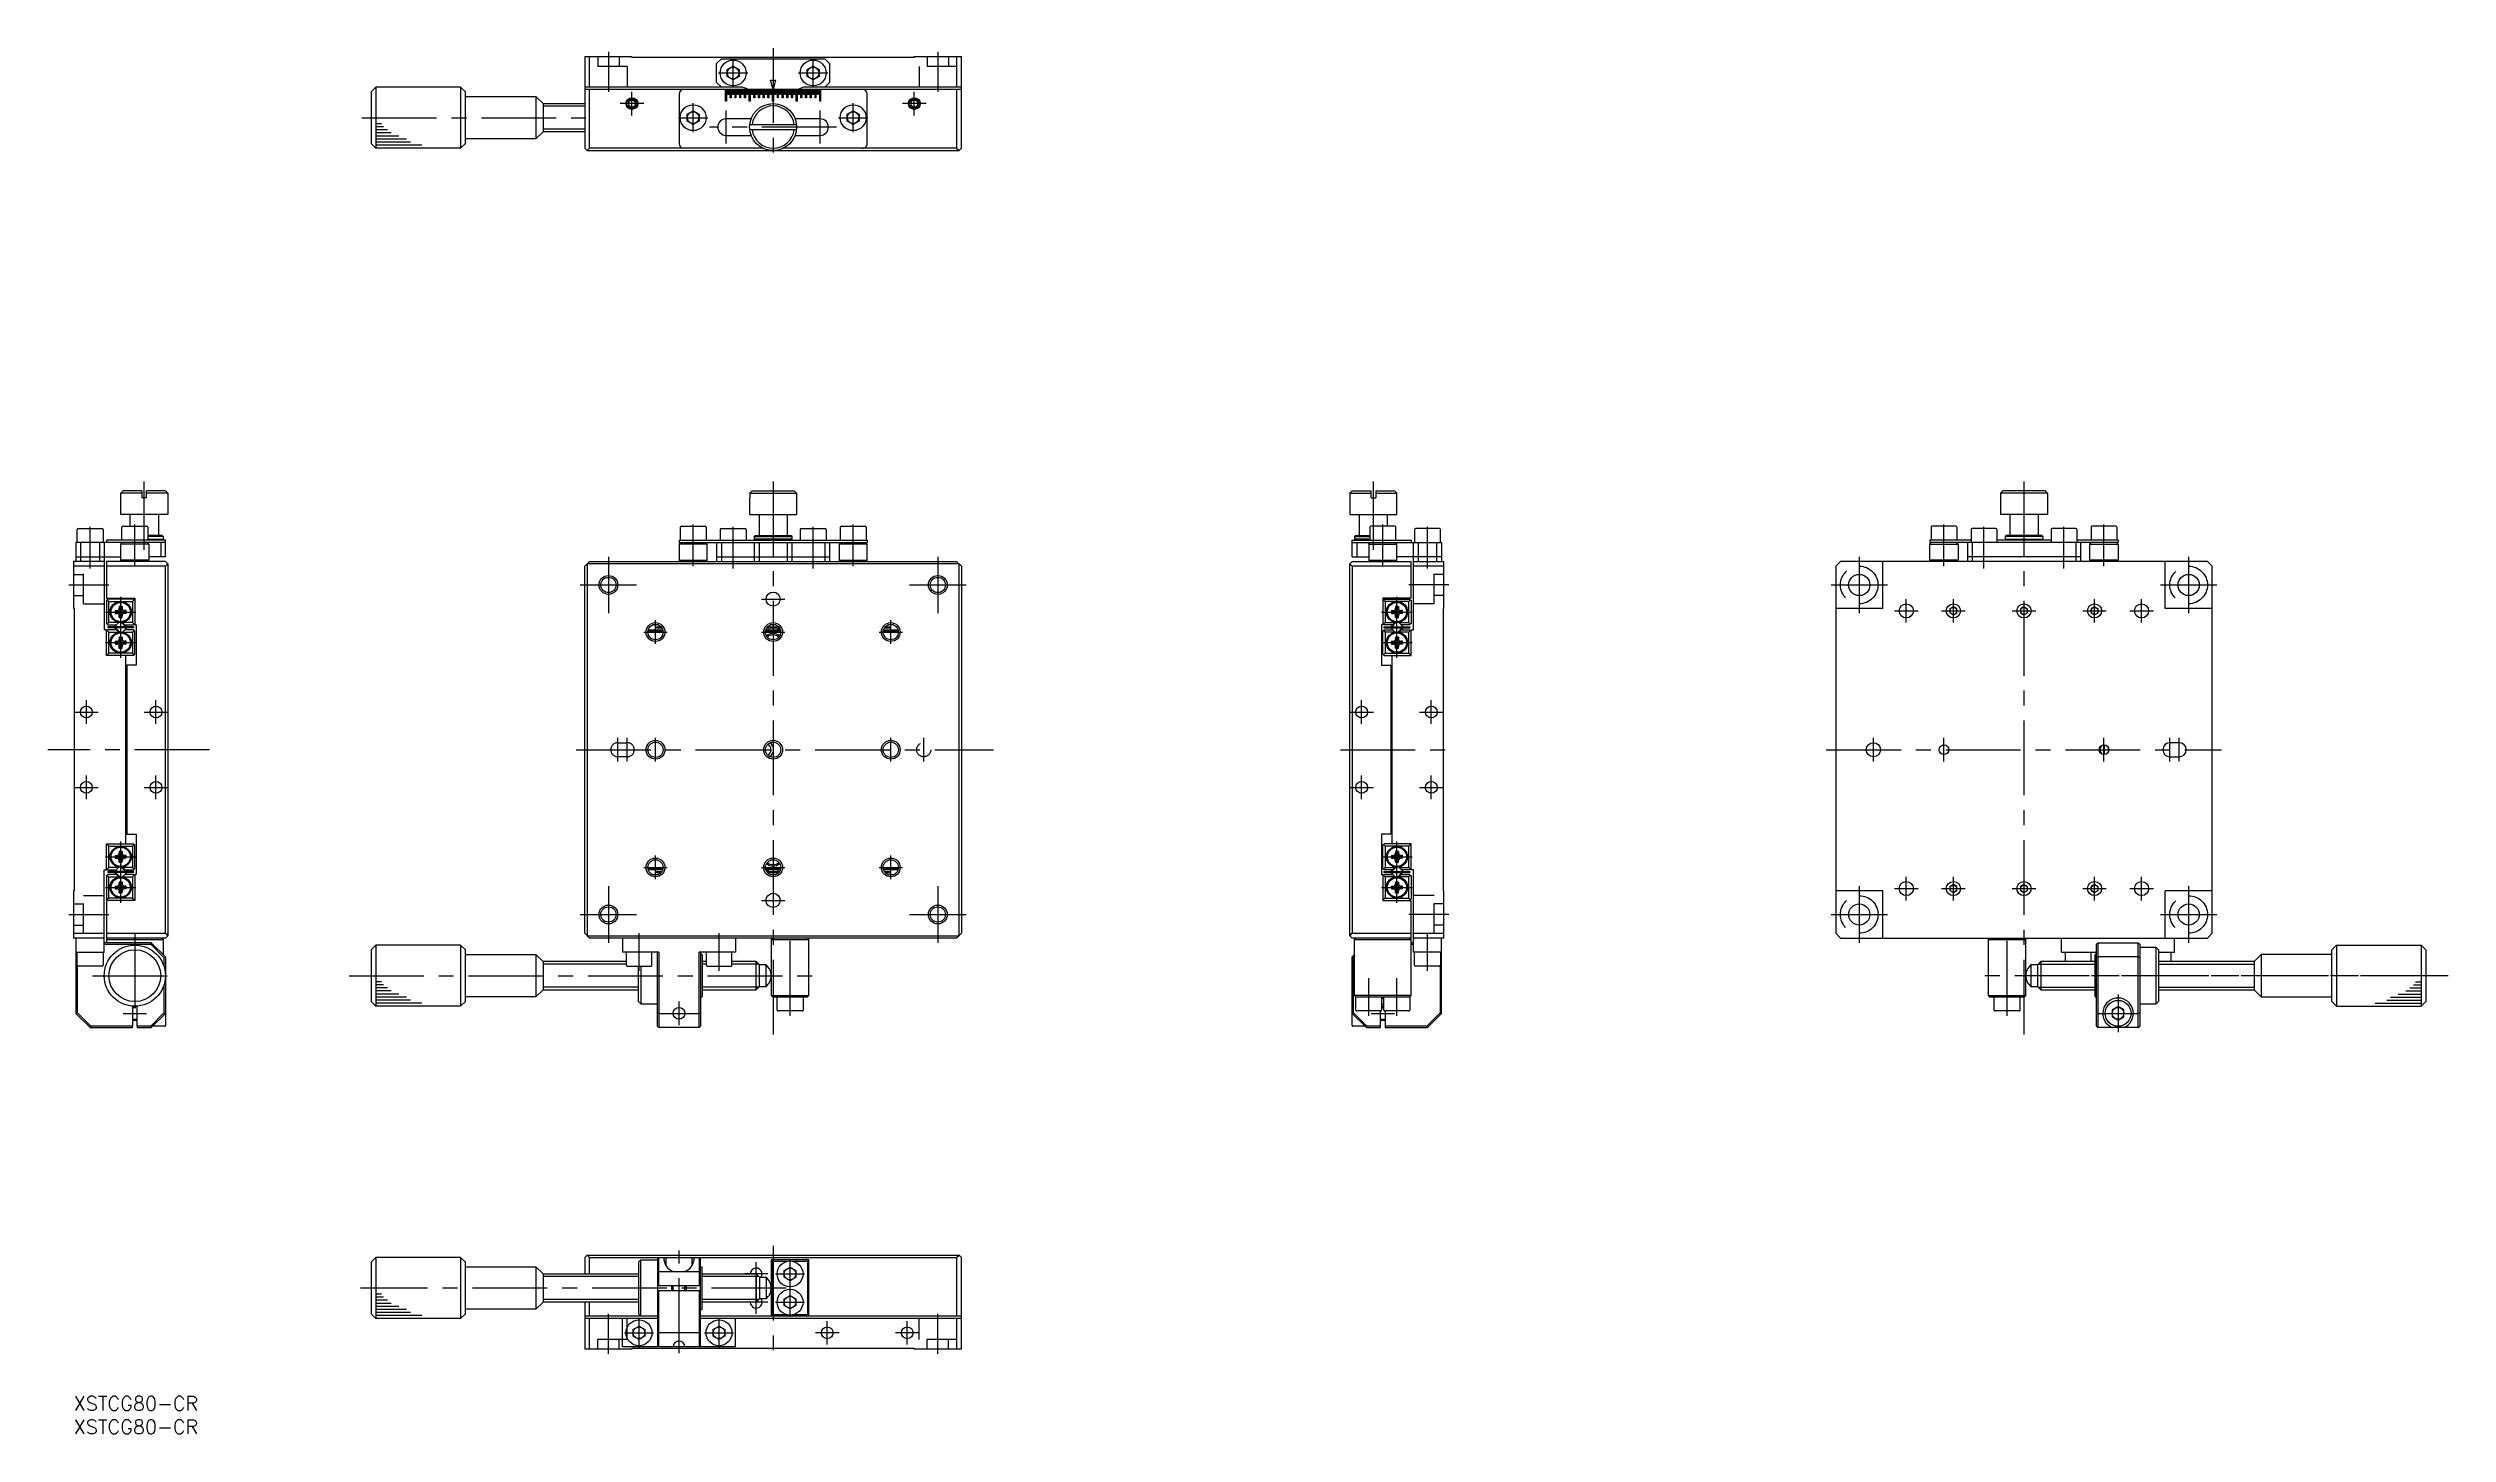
# Model space of a CAD drawing. Extents: x -5 to 505, y -8 to 286.
import ezdxf

# ---------------------------------------------------------------- set-up
doc = ezdxf.new("R2010")
doc.units = 0
doc.header["$LTSCALE"] = 0.5
doc.linetypes.add('CENTER', pattern=[50.8, 31.75, -6.35, 6.35, -6.35])
doc.linetypes.add('DASHED', pattern=[19.05, 12.7, -6.35])
for name, color, linetype in [('MSM_CENTER', 1, 'CENTER'), ('MSM_CONTINUOUS', 7, 'CONTINUOUS'), ('MSM_DASHED', 4, 'DASHED'), ('MSM_NARROW', 5, 'CONTINUOUS'), ('MSM_PART_NUMBER', 7, 'CONTINUOUS')]:
    doc.layers.add(name, color=color, linetype=linetype)
doc.styles.get("Standard").update_dxf_attribs({"font": 'txt.shx', "height": 3, "bigfont": 'bigfont.shx'})

# ---------------------------------------------------------------- blocks, each defined once
blk = doc.blocks.new('*U4')
at = {"layer": 'MSM_PART_NUMBER'}
blk.add_text('XSTCG80-CR', height=3, dxfattribs=at).set_placement((0, -3))
blk = doc.blocks.new('*U5')
at = {"layer": 'MSM_PART_NUMBER'}
blk.add_text('XSTCG80-CR', height=3, dxfattribs=at).set_placement((0, -8))

msp = doc.modelspace()

# ---------------------------------------------------------------- linework, layer by layer
at = {"layer": 'MSM_CENTER'}
for p, q in [((113.64, 285.63), (113.64, 277.13)), ((148.64, 286.43), (148.64, 262.63)), ((183.64, 285.63), (183.64, 277.13)), ((137.04, 281.13), (143.24, 281.13)), ((140.14, 278.03), (140.14, 284.23)), ((154.04, 281.13), (160.24, 281.13)), ((157.14, 278.03), (157.14, 284.23)), ((118.64, 272.13), (118.64, 277.13)), ((178.64, 272.13), (178.64, 277.13)), ((61.24, 271.63), (110.64, 271.63)), ((121.14, 274.63), (116.14, 274.63)), ((128.54, 271.63), (134.74, 271.63)), ((131.64, 268.53), (131.64, 274.73)), ((138.64, 266.13), (138.64, 273.13)), ((158.64, 266.13), (158.64, 273.13)), ((162.54, 271.63), (168.74, 271.63)), ((165.64, 268.53), (165.64, 274.73)), ((181.14, 274.63), (176.14, 274.63)), ((162.14, 269.63), (135.14, 269.63)), ((15, 179.86), (15, 194.36)), ((148.64, 194.36), (148.64, 76.36)), ((276.2, 179.86), (276.2, 194.36)), ((414.44, 194.36), (414.44, 74.78)), ((3.5, 175.83), (3.5, 184.71)), ((13, 176.33), (13, 185.21)), ((131.64, 176.33), (131.64, 185.21)), ((140.14, 175.83), (140.14, 184.71)), ((157.14, 175.83), (157.14, 184.71)), ((165.64, 176.33), (165.64, 185.21)), ((278.2, 176.33), (278.2, 185.21)), ((287.7, 175.83), (287.7, 184.71)), ((397.44, 176.33), (397.44, 185.21)), ((405.94, 175.83), (405.94, 184.71)), ((422.94, 175.83), (422.94, 184.71)), ((431.44, 176.33), (431.44, 185.21)), ((113.64, 178.36), (113.64, 166.36)), ((183.64, 178.36), (183.64, 166.36)), ((379.44, 178.36), (379.44, 166.36)), ((449.44, 178.36), (449.44, 166.36)), ((-1, 172.36), (7.5, 172.36)), ((10, 156.86), (10, 169.86)), ((107.64, 172.36), (119.64, 172.36)), ((146.14, 169.36), (151.14, 169.36)), ((177.64, 172.36), (189.64, 172.36)), ((281.2, 156.86), (281.2, 169.86)), ((292.2, 172.36), (283.7, 172.36)), ((373.44, 172.36), (385.44, 172.36)), ((389.44, 164.36), (389.44, 169.36)), ((399.44, 164.36), (399.44, 169.36)), ((429.44, 164.36), (429.44, 169.36)), ((439.44, 164.36), (439.44, 169.36)), ((443.44, 172.36), (455.44, 172.36)), ((6.75, 166.61), (13.25, 166.61)), ((123.64, 159.86), (123.64, 164.86)), ((173.64, 159.86), (173.64, 164.86)), ((277.95, 166.61), (284.45, 166.61)), ((386.94, 166.86), (391.94, 166.86)), ((396.94, 166.86), (401.94, 166.86)), ((411.94, 166.86), (416.94, 166.86)), ((426.94, 166.86), (431.94, 166.86)), ((436.94, 166.86), (441.94, 166.86)), ((6.75, 160.11), (13.25, 160.11)), ((121.14, 162.36), (126.14, 162.36)), ((146.14, 162.36), (151.14, 162.36)), ((171.14, 162.36), (176.14, 162.36)), ((277.95, 160.11), (284.45, 160.11)), ((0.2, 145.36), (5.2, 145.36)), ((2.7, 142.86), (2.7, 147.86)), ((15, 145.36), (20, 145.36)), ((17.5, 142.86), (17.5, 147.86)), ((271.2, 145.36), (276.2, 145.36)), ((273.7, 142.86), (273.7, 147.86)), ((286, 145.36), (291, 145.36)), ((288.5, 142.86), (288.5, 147.86)), ((115.64, 134.86), (115.64, 139.86)), ((117.64, 134.86), (117.64, 139.86)), ((123.64, 134.86), (123.64, 139.86)), ((173.64, 134.86), (173.64, 139.86)), ((180.64, 134.86), (180.64, 139.86)), ((382.44, 134.86), (382.44, 139.86)), ((397.44, 134.86), (397.44, 139.86)), ((431.44, 134.86), (431.44, 139.86)), ((445.44, 134.86), (445.44, 139.86)), ((447.44, 134.86), (447.44, 139.86)), ((28.9, 137.36), (-5.45, 137.36)), ((106.77, 137.36), (195.48, 137.36)), ((269.2, 137.36), (293, 137.36)), ((372.44, 137.36), (456.44, 137.36)), ((0.2, 129.36), (5.2, 129.36)), ((2.7, 126.86), (2.7, 131.86)), ((15, 129.36), (20, 129.36)), ((17.5, 126.86), (17.5, 131.86)), ((271.2, 129.36), (276.2, 129.36)), ((273.7, 126.86), (273.7, 131.86)), ((286, 129.36), (291, 129.36)), ((288.5, 126.86), (288.5, 131.86)), ((10, 104.86), (10, 117.86)), ((281.2, 104.86), (281.2, 117.86)), ((6.75, 114.61), (13.25, 114.61)), ((121.14, 112.36), (126.14, 112.36)), ((123.64, 109.86), (123.64, 114.86)), ((146.14, 112.36), (151.14, 112.36)), ((171.14, 112.36), (176.14, 112.36)), ((173.64, 109.86), (173.64, 114.86)), ((277.95, 114.61), (284.45, 114.61)), ((6.75, 108.11), (13.25, 108.11)), ((113.64, 108.36), (113.64, 96.36)), ((183.64, 108.36), (183.64, 96.36)), ((277.95, 108.11), (284.45, 108.11)), ((379.44, 108.36), (379.44, 96.36)), ((386.94, 107.86), (391.94, 107.86)), ((389.44, 105.36), (389.44, 110.36)), ((396.94, 107.86), (401.94, 107.86)), ((399.44, 105.36), (399.44, 110.36)), ((411.94, 107.86), (416.94, 107.86)), ((426.94, 107.86), (431.94, 107.86)), ((429.44, 105.36), (429.44, 110.36)), ((436.94, 107.86), (441.94, 107.86)), ((439.44, 105.36), (439.44, 110.36)), ((449.44, 108.36), (449.44, 96.36)), ((-1, 102.36), (7.5, 102.36)), ((107.64, 102.36), (119.64, 102.36)), ((146.14, 105.36), (151.14, 105.36)), ((177.64, 102.36), (189.64, 102.36)), ((292.2, 102.36), (283.7, 102.36)), ((373.44, 102.36), (385.44, 102.36)), ((443.44, 102.36), (455.44, 102.36)), ((13, 98.36), (13, 80.36)), ((120.14, 90.36), (120.14, 98.36)), ((137.14, 90.36), (137.14, 98.36)), ((152.24, 80.86), (152.24, 98.36)), ((287.7, 90.36), (287.7, 98.36)), ((410.84, 80.86), (410.84, 98.36)), ((4, 89.36), (22, 89.36)), ((58.53, 89.36), (158.24, 89.36)), ((275.2, 80.86), (275.2, 88.86)), ((281.2, 80.86), (281.2, 88.86)), ((504.55, 89.36), (404.84, 89.36)), ((501.84, 89.36), (412.84, 89.36)), ((128.64, 78.86), (128.64, 83.86)), ((434.44, 85.36), (434.44, 77.36)), ((10.5, 81.36), (15.5, 81.36)), ((126.14, 81.36), (131.14, 81.36)), ((275.7, 81.36), (280.7, 81.36)), ((430.44, 81.36), (438.44, 81.36)), ((128.64, 9.2), (128.64, 31)), ((148.64, 32), (148.64, 8.2)), ((147.54, 26), (142.54, 26)), ((145.04, 17.5), (145.04, 28.5)), ((149.14, 26), (155.34, 26)), ((152.24, 16.9), (152.24, 29.1)), ((151.43, 23), (60.98, 23)), ((113.64, 9), (113.64, 17.5)), ((120.14, 10.4), (120.14, 16.6)), ((137.14, 10.4), (137.14, 16.6)), ((147.54, 20), (142.54, 20)), ((149.14, 20), (155.34, 20)), ((160.14, 11), (160.14, 16)), ((177.14, 11), (177.14, 16)), ((183.64, 9), (183.64, 17.5)), ((117.04, 13.5), (123.24, 13.5)), ((134.04, 13.5), (140.24, 13.5)), ((162.64, 13.5), (157.64, 13.5)), ((179.64, 13.5), (174.64, 13.5))]:
    msp.add_line(p, q, dxfattribs=at)
at = {"layer": 'MSM_CONTINUOUS'}
for p, q in [((108.64, 284.63), (108.64, 265.13)), ((108.64, 284.63), (118.64, 284.63)), ((109.64, 278.13), (109.64, 284.63)), ((118.64, 284.43), (118.64, 284.63)), ((178.64, 284.43), (118.64, 284.43)), ((136.64, 283.13), (137.64, 284.13)), ((136.64, 279.13), (136.64, 283.13)), ((137.64, 284.13), (159.64, 284.13)), ((138.89, 281.85), (140.14, 282.58)), ((138.89, 280.41), (138.89, 281.85)), ((140.14, 282.58), (141.39, 281.85)), ((141.39, 281.85), (141.39, 280.41)), ((155.89, 281.85), (157.14, 282.58)), ((155.89, 280.41), (155.89, 281.85)), ((157.14, 282.58), (158.39, 281.85)), ((158.39, 281.85), (158.39, 280.41)), ((159.64, 284.13), (160.64, 283.13)), ((160.64, 283.13), (160.64, 279.13)), ((178.64, 284.43), (178.64, 284.63)), ((178.64, 284.63), (188.64, 284.63)), ((187.64, 284.63), (187.64, 278.13)), ((188.64, 265.13), (188.64, 284.63)), ((64.24, 278.13), (63.24, 277.13)), ((63.24, 277.13), (63.24, 266.13)), ((82.24, 278.13), (64.24, 278.13)), ((64.24, 278.13), (64.24, 265.13)), ((83.24, 277.13), (82.24, 278.13)), ((82.24, 278.13), (82.24, 265.13)), ((83.24, 266.13), (83.24, 277.13)), ((83.24, 276.13), (98.24, 276.13)), ((98.24, 276.13), (99.74, 274.63)), ((98.24, 276.13), (98.24, 267.13)), ((141.64, 278.13), (108.64, 278.13)), ((188.64, 277.63), (108.64, 277.63)), ((109.64, 265.13), (109.64, 277.63)), ((118.64, 275.5), (117.89, 275.07)), ((119.39, 275.07), (118.64, 275.5)), ((128.64, 276.63), (128.64, 266.13)), ((137.64, 278.13), (136.64, 279.13)), ((138.54, 275.13), (138.54, 277.63)), ((138.74, 277.63), (138.74, 275.13)), ((140.14, 279.69), (138.89, 280.41)), ((139.04, 276.53), (139.04, 277.63)), ((139.24, 276.53), (139.04, 276.53)), ((139.24, 277.63), (139.24, 276.53)), ((139.54, 275.83), (139.54, 277.63)), ((139.74, 275.83), (139.54, 275.83)), ((139.74, 277.63), (139.74, 275.83)), ((140.04, 276.53), (140.04, 277.63)), ((140.24, 276.53), (140.04, 276.53)), ((141.39, 280.41), (140.14, 279.69)), ((140.24, 277.63), (140.24, 276.53)), ((140.54, 275.83), (140.54, 277.63)), ((140.74, 275.83), (140.54, 275.83)), ((140.74, 277.63), (140.74, 275.83)), ((141.04, 276.53), (141.04, 277.63)), ((141.24, 276.53), (141.04, 276.53)), ((141.24, 277.63), (141.24, 276.53)), ((141.54, 275.83), (141.54, 277.63)), ((141.74, 275.83), (141.54, 275.83)), ((141.74, 277.63), (141.74, 275.83)), ((142.04, 276.53), (142.04, 277.63)), ((142.24, 276.53), (142.04, 276.53)), ((142.24, 277.63), (142.24, 276.53)), ((142.54, 275.83), (142.54, 277.63)), ((142.74, 275.83), (142.54, 275.83)), ((142.74, 277.63), (142.74, 275.83)), ((143.04, 276.53), (143.04, 277.63)), ((143.24, 276.53), (143.04, 276.53)), ((143.24, 277.63), (143.24, 276.53)), ((143.54, 275.13), (143.54, 277.63)), ((143.74, 277.63), (143.74, 275.13)), ((144.04, 276.53), (144.04, 277.63)), ((144.24, 276.53), (144.04, 276.53)), ((144.24, 277.63), (144.24, 276.53)), ((144.54, 275.83), (144.54, 277.63)), ((144.74, 275.83), (144.54, 275.83)), ((144.74, 277.63), (144.74, 275.83)), ((145.04, 276.53), (145.04, 277.63)), ((145.24, 276.53), (145.04, 276.53)), ((145.24, 277.63), (145.24, 276.53)), ((145.54, 275.83), (145.54, 277.63)), ((145.74, 275.83), (145.54, 275.83)), ((145.74, 277.63), (145.74, 275.83)), ((146.04, 276.53), (146.04, 277.63)), ((146.24, 276.53), (146.04, 276.53)), ((146.24, 277.63), (146.24, 276.53)), ((146.54, 275.83), (146.54, 277.63)), ((146.74, 275.83), (146.54, 275.83)), ((146.74, 277.63), (146.74, 275.83)), ((147.04, 276.53), (147.04, 277.63)), ((147.24, 276.53), (147.04, 276.53)), ((147.24, 277.63), (147.24, 276.53)), ((147.54, 275.83), (147.54, 277.63)), ((147.74, 275.83), (147.54, 275.83)), ((147.74, 277.63), (147.74, 275.83)), ((148.04, 276.53), (148.04, 277.63)), ((148.24, 276.53), (148.04, 276.53)), ((148.1, 279.63), (149.17, 279.63)), ((148.64, 277.63), (148.1, 279.63)), ((148.24, 277.63), (148.24, 276.53)), ((148.54, 275.13), (148.54, 277.63)), ((149.17, 279.63), (148.64, 277.63)), ((148.74, 277.63), (148.74, 275.13)), ((149.04, 276.53), (149.04, 277.63)), ((149.24, 276.53), (149.04, 276.53)), ((149.24, 277.63), (149.24, 276.53)), ((149.54, 275.83), (149.54, 277.63)), ((149.74, 275.83), (149.54, 275.83)), ((149.74, 277.63), (149.74, 275.83)), ((150.04, 276.53), (150.04, 277.63)), ((150.24, 276.53), (150.04, 276.53)), ((150.24, 277.63), (150.24, 276.53)), ((150.54, 275.83), (150.54, 277.63)), ((150.74, 275.83), (150.54, 275.83)), ((150.74, 277.63), (150.74, 275.83)), ((151.04, 276.53), (151.04, 277.63)), ((151.24, 276.53), (151.04, 276.53)), ((151.24, 277.63), (151.24, 276.53)), ((151.54, 275.83), (151.54, 277.63)), ((151.74, 275.83), (151.54, 275.83)), ((151.74, 277.63), (151.74, 275.83)), ((152.04, 276.53), (152.04, 277.63)), ((152.24, 276.53), (152.04, 276.53)), ((152.24, 277.63), (152.24, 276.53)), ((152.54, 275.83), (152.54, 277.63)), ((152.74, 275.83), (152.54, 275.83)), ((152.74, 277.63), (152.74, 275.83)), ((153.04, 276.53), (153.04, 277.63)), ((153.24, 276.53), (153.04, 276.53)), ((153.24, 277.63), (153.24, 276.53)), ((153.54, 275.13), (153.54, 277.63)), ((153.74, 277.63), (153.74, 275.13)), ((154.04, 276.53), (154.04, 277.63)), ((154.24, 276.53), (154.04, 276.53)), ((154.24, 277.63), (154.24, 276.53)), ((154.54, 275.83), (154.54, 277.63)), ((154.74, 275.83), (154.54, 275.83)), ((154.74, 277.63), (154.74, 275.83)), ((155.04, 276.53), (155.04, 277.63)), ((155.24, 276.53), (155.04, 276.53)), ((155.24, 277.63), (155.24, 276.53)), ((155.54, 275.83), (155.54, 277.63)), ((155.74, 275.83), (155.54, 275.83)), ((188.64, 278.13), (155.63, 278.13)), ((155.74, 277.63), (155.74, 275.83)), ((157.14, 279.69), (155.89, 280.41)), ((156.04, 276.53), (156.04, 277.63)), ((156.24, 276.53), (156.04, 276.53)), ((156.24, 277.63), (156.24, 276.53)), ((156.54, 275.83), (156.54, 277.63)), ((156.74, 275.83), (156.54, 275.83)), ((156.74, 277.63), (156.74, 275.83)), ((157.04, 276.53), (157.04, 277.63)), ((157.24, 276.53), (157.04, 276.53)), ((158.39, 280.41), (157.14, 279.69)), ((157.24, 277.63), (157.24, 276.53)), ((157.54, 275.83), (157.54, 277.63)), ((157.74, 275.83), (157.54, 275.83)), ((157.74, 277.63), (157.74, 275.83)), ((158.04, 276.53), (158.04, 277.63)), ((158.24, 276.53), (158.04, 276.53)), ((158.24, 277.63), (158.24, 276.53)), ((158.54, 275.13), (158.54, 277.63)), ((158.74, 277.63), (158.74, 275.13)), ((160.64, 279.13), (159.64, 278.13)), ((168.64, 266.13), (168.64, 276.63)), ((178.64, 275.5), (177.89, 275.07)), ((179.39, 275.07), (178.64, 275.5)), ((187.64, 277.63), (187.64, 265.13)), ((99.74, 274.63), (108.64, 274.63)), ((99.74, 274.63), (99.74, 268.63)), ((117.89, 275.07), (117.89, 274.2)), ((117.89, 274.2), (118.64, 273.77)), ((118.64, 273.77), (119.39, 274.2)), ((119.39, 274.2), (119.39, 275.07)), ((130.39, 272.35), (131.64, 273.08)), ((130.39, 270.91), (130.39, 272.35)), ((131.64, 270.19), (130.39, 270.91)), ((131.64, 273.08), (132.89, 272.35)), ((132.89, 270.91), (131.64, 270.19)), ((132.89, 272.35), (132.89, 270.91)), ((138.74, 275.13), (138.54, 275.13)), ((143.95, 271.38), (138.64, 271.38)), ((143.74, 275.13), (143.54, 275.13)), ((148.74, 275.13), (148.54, 275.13)), ((158.64, 271.38), (153.32, 271.38)), ((153.74, 275.13), (153.54, 275.13)), ((158.74, 275.13), (158.54, 275.13)), ((164.39, 272.35), (165.64, 273.08)), ((164.39, 270.91), (164.39, 272.35)), ((165.64, 270.19), (164.39, 270.91)), ((165.64, 273.08), (166.89, 272.35)), ((166.89, 270.91), (165.64, 270.19)), ((166.89, 272.35), (166.89, 270.91)), ((177.89, 275.07), (177.89, 274.2)), ((177.89, 274.2), (178.64, 273.77)), ((178.64, 273.77), (179.39, 274.2)), ((179.39, 274.2), (179.39, 275.07)), ((64.24, 265.13), (63.24, 266.13)), ((83.24, 266.13), (82.24, 265.13)), ((98.24, 267.13), (83.24, 267.13)), ((99.74, 268.63), (98.24, 267.13)), ((108.64, 268.63), (99.74, 268.63)), ((138.64, 267.88), (143.95, 267.88)), ((153.61, 270.13), (143.66, 270.13)), ((143.66, 269.13), (153.61, 269.13)), ((153.32, 267.88), (158.64, 267.88)), ((82.24, 265.13), (64.24, 265.13)), ((109.14, 264.63), (108.64, 265.13)), ((109.64, 265.13), (109.14, 264.63)), ((109.14, 264.63), (188.14, 264.63)), ((146.46, 265.13), (109.64, 265.13)), ((187.64, 265.13), (150.82, 265.13)), ((187.64, 265.13), (188.14, 264.63)), ((188.14, 264.63), (188.64, 265.13)), ((10.5, 192.36), (10, 191.86)), ((10, 187.36), (10, 191.86)), ((14.5, 191.86), (10, 191.86)), ((14.5, 192.36), (10.5, 192.36)), ((14.5, 192.36), (14.5, 190.86)), ((15.5, 190.86), (14.5, 190.86)), ((19.5, 192.36), (15.5, 192.36)), ((15.5, 190.86), (15.5, 192.36)), ((20, 191.86), (15.5, 191.86)), ((20, 191.86), (19.5, 192.36)), ((20, 191.86), (20, 187.36)), ((143.64, 190.86), (143.64, 187.36)), ((143.64, 190.86), (143.66, 190.86)), ((144.16, 192.36), (143.66, 191.86)), ((143.66, 191.86), (153.61, 191.86)), ((143.66, 191.86), (143.66, 190.86)), ((144.16, 192.36), (153.11, 192.36)), ((153.11, 192.36), (153.61, 191.86)), ((153.61, 191.86), (153.61, 190.86)), ((153.61, 190.86), (153.64, 190.86)), ((153.64, 190.86), (153.64, 187.36)), ((271.7, 192.36), (271.2, 191.86)), ((271.2, 191.86), (271.2, 187.36)), ((271.2, 191.86), (275.7, 191.86)), ((271.7, 192.36), (275.7, 192.36)), ((275.7, 190.86), (275.7, 192.36)), ((275.7, 190.86), (276.7, 190.86)), ((276.7, 192.36), (280.7, 192.36)), ((276.7, 192.36), (276.7, 190.86)), ((276.7, 191.86), (281.2, 191.86)), ((280.7, 192.36), (281.2, 191.86)), ((281.2, 187.36), (281.2, 191.86)), ((409.44, 190.86), (409.44, 187.36)), ((409.47, 190.86), (409.44, 190.86)), ((409.47, 191.86), (409.97, 192.36)), ((419.42, 191.86), (409.47, 191.86)), ((409.47, 191.86), (409.47, 190.86)), ((418.92, 192.36), (409.97, 192.36)), ((418.92, 192.36), (419.42, 191.86)), ((419.42, 191.86), (419.42, 190.86)), ((419.44, 190.86), (419.42, 190.86)), ((419.44, 190.86), (419.44, 187.36)), ((0.75, 181.36), (0.75, 184.16)), ((0.95, 184.36), (6.05, 184.36)), ((6.25, 184.16), (6.25, 181.36)), ((20, 187.36), (10, 187.36)), ((10.25, 181.86), (10.25, 184.66)), ((10.45, 184.86), (15.55, 184.86)), ((12, 184.86), (12, 187.36)), ((15.75, 184.66), (15.75, 181.86)), ((18, 187.36), (18, 182.86)), ((128.89, 184.66), (128.89, 181.86)), ((129.09, 184.86), (134.19, 184.86)), ((134.39, 184.66), (134.39, 181.86)), ((137.39, 184.16), (137.39, 181.86)), ((137.59, 184.36), (142.69, 184.36)), ((142.89, 184.16), (142.89, 181.86)), ((143.64, 187.36), (153.64, 187.36)), ((145.64, 187.36), (145.64, 182.86)), ((151.64, 187.36), (151.64, 182.86)), ((154.39, 184.16), (154.39, 181.86)), ((154.59, 184.36), (159.69, 184.36)), ((159.89, 184.16), (159.89, 181.86)), ((162.89, 184.66), (162.89, 181.86)), ((163.09, 184.86), (168.19, 184.86)), ((168.39, 184.66), (168.39, 181.86)), ((271.2, 187.36), (281.2, 187.36)), ((273.2, 187.36), (273.2, 182.86)), ((275.45, 184.66), (275.45, 181.86)), ((280.75, 184.86), (275.65, 184.86)), ((279.2, 184.86), (279.2, 187.36)), ((280.95, 181.86), (280.95, 184.66)), ((284.95, 184.16), (284.95, 181.36)), ((290.25, 184.36), (285.15, 184.36)), ((290.45, 181.36), (290.45, 184.16)), ((394.69, 184.66), (394.69, 181.86)), ((399.99, 184.86), (394.89, 184.86)), ((400.19, 184.66), (400.19, 181.86)), ((403.19, 184.16), (403.19, 181.36)), ((408.49, 184.36), (403.39, 184.36)), ((408.69, 184.16), (408.69, 181.36)), ((419.44, 187.36), (409.44, 187.36)), ((411.44, 187.36), (411.44, 182.86)), ((417.44, 187.36), (417.44, 182.86)), ((420.19, 184.16), (420.19, 181.36)), ((425.49, 184.36), (420.39, 184.36)), ((425.69, 184.16), (425.69, 181.36)), ((428.69, 184.66), (428.69, 181.86)), ((433.99, 184.86), (428.89, 184.86)), ((434.19, 184.66), (434.19, 181.86)), ((19.5, 181.36), (0.5, 181.36)), ((0.5, 181.36), (0.5, 177.36)), ((1.5, 177.36), (1.5, 181.36)), ((5.5, 181.36), (5.5, 177.36)), ((6.5, 181.36), (6.5, 162.86)), ((19.5, 181.86), (7, 181.86)), ((7, 181.86), (7, 181.36)), ((10, 181.06), (10.3, 181.36)), ((10, 177.66), (10, 181.06)), ((16, 181.06), (10, 181.06)), ((16, 181.06), (15.7, 181.36)), ((18.8, 182.86), (15.75, 182.86)), ((19, 182.66), (15.75, 182.66)), ((15.75, 182.06), (19, 182.06)), ((16, 181.06), (16, 177.66)), ((18.5, 181.36), (18.5, 178.36)), ((19, 182.66), (18.8, 182.86)), ((18.8, 181.86), (19, 182.06)), ((19, 182.66), (19, 182.06)), ((19.5, 178.36), (19.5, 181.86)), ((128.64, 181.86), (128.64, 181.36)), ((128.64, 181.86), (168.64, 181.86)), ((128.64, 181.36), (168.64, 181.36)), ((128.94, 181.36), (128.64, 181.06)), ((128.64, 181.06), (128.64, 177.66)), ((128.64, 181.06), (128.64, 181.06)), ((134.64, 181.06), (128.64, 181.06)), ((134.64, 181.06), (134.34, 181.36)), ((134.64, 177.66), (134.64, 181.06)), ((136.64, 181.36), (136.64, 177.36)), ((137.64, 181.36), (137.64, 177.36)), ((144.64, 182.66), (144.84, 182.86)), ((144.64, 182.66), (144.64, 182.06)), ((144.64, 182.66), (152.64, 182.66)), ((144.84, 181.86), (144.64, 182.06)), ((152.64, 182.06), (144.64, 182.06)), ((144.64, 181.36), (144.64, 177.36)), ((144.84, 182.86), (152.44, 182.86)), ((145.64, 181.36), (145.64, 177.36)), ((151.64, 181.36), (151.64, 177.36)), ((152.44, 182.86), (152.64, 182.66)), ((152.44, 181.86), (152.64, 182.06)), ((152.64, 182.66), (152.64, 182.06)), ((152.64, 181.36), (152.64, 177.36)), ((159.64, 181.36), (159.64, 177.36)), ((160.64, 181.36), (160.64, 177.36)), ((162.94, 181.36), (162.64, 181.06)), ((162.64, 181.06), (162.64, 177.66)), ((162.64, 181.06), (162.64, 181.06)), ((168.64, 181.06), (162.64, 181.06)), ((168.64, 181.06), (168.34, 181.36)), ((168.64, 181.86), (168.64, 181.36)), ((168.64, 177.66), (168.64, 181.06)), ((271.7, 181.86), (284.2, 181.86)), ((271.7, 178.36), (271.7, 181.86)), ((271.7, 181.36), (290.7, 181.36)), ((272.2, 182.66), (272.4, 182.86)), ((272.2, 182.66), (272.2, 182.06)), ((272.2, 182.66), (275.45, 182.66)), ((272.4, 181.86), (272.2, 182.06)), ((275.45, 182.06), (272.2, 182.06)), ((272.4, 182.86), (275.45, 182.86)), ((272.7, 181.36), (272.7, 178.36)), ((275.2, 181.06), (275.5, 181.36)), ((275.2, 181.06), (275.2, 177.66)), ((275.2, 181.06), (281.2, 181.06)), ((281.2, 181.06), (280.9, 181.36)), ((281.2, 177.66), (281.2, 181.06)), ((284.2, 181.86), (284.2, 181.36)), ((284.7, 162.86), (284.7, 181.36)), ((285.7, 181.36), (285.7, 177.36)), ((289.7, 177.36), (289.7, 181.36)), ((290.7, 181.36), (290.7, 177.36)), ((394.44, 181.86), (394.44, 181.36)), ((403.19, 181.86), (394.44, 181.86)), ((434.44, 181.36), (394.44, 181.36)), ((394.44, 181.06), (394.74, 181.36)), ((394.44, 177.66), (394.44, 181.06)), ((394.44, 181.06), (400.44, 181.06)), ((400.14, 181.36), (400.44, 181.06)), ((400.44, 181.06), (400.44, 177.66)), ((400.44, 181.06), (400.44, 181.06)), ((402.44, 181.36), (402.44, 177.36)), ((403.44, 181.36), (403.44, 177.36)), ((420.19, 181.86), (408.69, 181.86)), ((410.64, 182.86), (410.44, 182.66)), ((410.44, 182.66), (410.44, 182.06)), ((418.44, 182.66), (410.44, 182.66)), ((410.64, 181.86), (410.44, 182.06)), ((410.44, 182.06), (418.44, 182.06)), ((418.24, 182.86), (410.64, 182.86)), ((418.44, 182.66), (418.24, 182.86)), ((418.24, 181.86), (418.44, 182.06)), ((418.44, 182.66), (418.44, 182.06)), ((425.44, 181.36), (425.44, 177.36)), ((434.44, 181.86), (425.69, 181.86)), ((426.44, 181.36), (426.44, 177.36)), ((428.44, 181.06), (428.74, 181.36)), ((428.44, 177.66), (428.44, 181.06)), ((428.44, 181.06), (434.44, 181.06)), ((434.14, 181.36), (434.44, 181.06)), ((434.44, 181.86), (434.44, 181.36)), ((434.44, 181.06), (434.44, 177.66)), ((434.44, 181.06), (434.44, 181.06)), ((0, 177.36), (0, 167.36)), ((6.5, 177.36), (0, 177.36)), ((6.5, 176.36), (0, 176.36)), ((0.5, 178.36), (10, 178.36)), ((7, 177.36), (7, 169.56)), ((19.5, 177.36), (7, 177.36)), ((19.5, 176.36), (7, 176.36)), ((16, 177.66), (10, 177.66)), ((10, 177.66), (10.3, 177.36)), ((15.7, 177.36), (16, 177.66)), ((19.5, 178.36), (16, 178.36)), ((19.5, 177.36), (20, 176.86)), ((20, 176.86), (19.5, 177.36)), ((20, 176.86), (19.5, 176.36)), ((19.5, 98.36), (19.5, 176.36)), ((20, 176.86), (20, 97.86)), ((108.64, 176.36), (109.64, 177.36)), ((108.64, 98.36), (108.64, 176.36)), ((109.14, 176.86), (109.14, 97.86)), ((188.14, 176.86), (109.14, 176.86)), ((109.64, 177.36), (187.64, 177.36)), ((128.64, 177.66), (134.64, 177.66)), ((128.64, 177.66), (128.94, 177.36)), ((134.34, 177.36), (134.64, 177.66)), ((136.64, 178.36), (160.64, 178.36)), ((162.64, 177.66), (168.64, 177.66)), ((162.64, 177.66), (162.94, 177.36)), ((168.64, 177.66), (168.34, 177.36)), ((187.64, 177.36), (188.64, 176.36)), ((188.14, 97.86), (188.14, 176.86)), ((188.64, 176.36), (188.64, 98.36)), ((271.2, 176.86), (271.7, 177.36)), ((271.7, 176.36), (271.2, 176.86)), ((271.2, 97.86), (271.2, 176.86)), ((271.7, 178.36), (275.2, 178.36)), ((271.7, 177.36), (284.2, 177.36)), ((271.7, 176.36), (271.7, 98.36)), ((284.2, 176.36), (271.7, 176.36)), ((275.2, 177.66), (281.2, 177.66)), ((275.5, 177.36), (275.2, 177.66)), ((281.2, 177.66), (280.9, 177.36)), ((290.7, 178.36), (281.2, 178.36)), ((284.2, 169.56), (284.2, 177.36)), ((284.7, 177.36), (291.2, 177.36)), ((291.2, 176.36), (284.7, 176.36)), ((291.2, 167.36), (291.2, 177.36)), ((375.44, 177.36), (374.44, 176.36)), ((374.44, 176.36), (374.44, 98.36)), ((453.44, 177.36), (375.44, 177.36)), ((384.44, 167.36), (384.44, 177.36)), ((400.44, 177.66), (394.44, 177.66)), ((394.44, 177.66), (394.74, 177.36)), ((400.14, 177.36), (400.44, 177.66)), ((426.44, 178.36), (402.44, 178.36)), ((434.44, 177.66), (428.44, 177.66)), ((428.44, 177.66), (428.74, 177.36)), ((434.44, 177.66), (434.14, 177.36)), ((444.44, 167.36), (444.44, 177.36)), ((454.44, 176.36), (453.44, 177.36)), ((454.44, 98.36), (454.44, 176.36)), ((7, 169.56), (13, 169.56)), ((7.3, 169.36), (7, 169.06)), ((7, 169.06), (7, 164.16)), ((7.5, 168.86), (7.15, 169.21)), ((12.7, 169.36), (7.3, 169.36)), ((7.5, 164.36), (7.5, 168.86)), ((7.5, 168.86), (12.5, 168.86)), ((9.3, 169.36), (9.1, 169.56)), ((10.9, 169.56), (10.7, 169.36)), ((12.5, 168.86), (12.85, 169.21)), ((12.5, 168.86), (12.5, 164.36)), ((12.7, 169.36), (13, 169.06)), ((13, 169.56), (13, 163.86)), ((284.2, 169.56), (278.2, 169.56)), ((278.2, 169.56), (278.2, 163.86)), ((278.5, 169.36), (278.2, 169.06)), ((278.7, 168.86), (278.35, 169.21)), ((278.5, 169.36), (283.9, 169.36)), ((278.7, 168.86), (278.7, 164.36)), ((283.7, 168.86), (278.7, 168.86)), ((280.3, 169.56), (280.5, 169.36)), ((281.9, 169.36), (282.1, 169.56)), ((283.7, 168.86), (284.05, 169.21)), ((283.7, 164.36), (283.7, 168.86)), ((283.9, 169.36), (284.2, 169.06)), ((284.2, 169.06), (284.2, 164.16)), ((0.2, 167.36), (0, 167.36)), ((0.2, 107.36), (0.2, 167.36)), ((7.3, 163.86), (7, 164.16)), ((7.15, 164.01), (7.5, 164.36)), ((7.25, 163.46), (7.25, 163.26)), ((12.75, 163.46), (7.25, 163.46)), ((12.75, 163.26), (7.25, 163.26)), ((7.3, 163.86), (9.08, 163.86)), ((9.58, 164.36), (7.5, 164.36)), ((8.69, 163.47), (9.62, 164.39)), ((8.69, 163.46), (8.69, 163.47)), ((8.7, 163.46), (8.69, 163.47)), ((8.69, 163.26), (8.69, 163.26)), ((8.69, 163.26), (8.7, 163.26)), ((9.62, 162.33), (8.69, 163.26)), ((8.75, 163.26), (9.68, 162.34)), ((8.85, 166.91), (8.85, 166.31)), ((9.06, 166.7), (8.85, 166.91)), ((8.85, 166.91), (9.2, 166.91)), ((9.06, 166.52), (8.85, 166.31)), ((8.85, 166.31), (9.2, 166.31)), ((9.81, 162.35), (8.9, 163.26)), ((9.06, 166.7), (9.06, 166.52)), ((9.06, 166.7), (9.41, 166.7)), ((9.06, 166.52), (9.41, 166.52)), ((10.3, 167.76), (9.7, 167.76)), ((9.91, 167.55), (9.7, 167.76)), ((9.7, 167.76), (9.7, 167.41)), ((9.7, 165.46), (9.7, 165.81)), ((9.91, 165.67), (9.7, 165.46)), ((9.7, 165.46), (10.3, 165.46)), ((10.09, 167.55), (9.91, 167.55)), ((9.91, 167.55), (9.91, 167.2)), ((9.91, 165.67), (9.91, 166.02)), ((9.91, 165.67), (10.09, 165.67)), ((10.09, 167.55), (10.3, 167.76)), ((10.09, 167.2), (10.09, 167.55)), ((10.09, 165.67), (10.09, 166.02)), ((10.09, 165.67), (10.3, 165.46)), ((11.1, 163.46), (10.19, 164.37)), ((10.3, 167.76), (10.3, 167.41)), ((10.3, 165.46), (10.3, 165.81)), ((11.24, 163.46), (10.32, 164.39)), ((10.38, 164.39), (11.31, 163.47)), ((11.31, 163.26), (10.38, 162.33)), ((12.5, 164.36), (10.41, 164.36)), ((10.94, 166.7), (10.59, 166.7)), ((10.94, 166.52), (10.59, 166.52)), ((11.15, 166.91), (10.8, 166.91)), ((11.15, 166.31), (10.8, 166.31)), ((10.91, 163.86), (12.7, 163.86)), ((10.94, 166.7), (11.15, 166.91)), ((10.94, 166.52), (10.94, 166.7)), ((10.94, 166.52), (11.15, 166.31)), ((11.15, 166.31), (11.15, 166.91)), ((11.31, 163.47), (11.3, 163.46)), ((11.3, 163.26), (11.31, 163.26)), ((11.31, 163.47), (11.31, 163.46)), ((11.31, 163.26), (11.31, 163.26)), ((12.5, 164.36), (12.85, 164.01)), ((13, 164.16), (12.7, 163.86)), ((12.75, 163.46), (12.75, 163.26)), ((13, 163.86), (13.3, 163.86)), ((13, 163.86), (13.3, 163.86)), ((13.3, 163.86), (13.3, 155.34)), ((124.25, 163.86), (123.02, 163.86)), ((123.84, 163.46), (123.84, 163.26)), ((123.84, 163.46), (124.83, 163.46)), ((123.84, 163.26), (124.98, 163.26)), ((147.29, 163.26), (149.98, 163.26)), ((147.45, 163.46), (149.83, 163.46)), ((147.64, 163.46), (147.64, 163.64)), ((147.64, 162.86), (147.64, 163.26)), ((149.25, 163.86), (148.02, 163.86)), ((149.64, 163.64), (149.64, 163.46)), ((149.64, 163.26), (149.64, 162.86)), ((172.29, 163.26), (173.44, 163.26)), ((172.45, 163.46), (173.44, 163.46)), ((174.25, 163.86), (173.02, 163.86)), ((173.44, 163.46), (173.44, 163.26)), ((277.9, 163.86), (277.9, 155.34)), ((278.2, 163.86), (277.9, 163.86)), ((278.5, 163.86), (278.2, 164.16)), ((278.7, 164.36), (278.35, 164.01)), ((278.45, 163.46), (278.45, 163.26)), ((278.45, 163.46), (283.95, 163.46)), ((278.45, 163.26), (283.95, 163.26)), ((280.28, 163.86), (278.5, 163.86)), ((278.7, 164.36), (280.78, 164.36)), ((280.82, 164.39), (279.89, 163.47)), ((279.89, 163.47), (279.89, 163.46)), ((279.89, 163.47), (279.9, 163.46)), ((279.89, 163.26), (280.82, 162.33)), ((279.89, 163.26), (279.89, 163.26)), ((279.9, 163.26), (279.89, 163.26)), ((279.96, 163.46), (280.88, 164.39)), ((280.05, 166.91), (280.05, 166.31)), ((280.26, 166.7), (280.05, 166.91)), ((280.05, 166.91), (280.4, 166.91)), ((280.26, 166.52), (280.05, 166.31)), ((280.05, 166.31), (280.4, 166.31)), ((280.1, 163.46), (281, 164.37)), ((280.26, 166.7), (280.26, 166.52)), ((280.26, 166.7), (280.61, 166.7)), ((280.26, 166.52), (280.61, 166.52)), ((281.5, 167.76), (280.9, 167.76)), ((281.11, 167.55), (280.9, 167.76)), ((280.9, 167.76), (280.9, 167.41)), ((280.9, 165.46), (280.9, 165.81)), ((281.11, 165.67), (280.9, 165.46)), ((280.9, 165.46), (281.5, 165.46)), ((281.29, 167.55), (281.11, 167.55)), ((281.11, 167.55), (281.11, 167.2)), ((281.11, 165.67), (281.11, 166.02)), ((281.11, 165.67), (281.29, 165.67)), ((281.29, 167.55), (281.5, 167.76)), ((281.29, 167.2), (281.29, 167.55)), ((281.29, 165.67), (281.29, 166.02)), ((281.29, 165.67), (281.5, 165.46)), ((281.39, 162.35), (282.3, 163.26)), ((281.5, 167.76), (281.5, 167.41)), ((281.5, 165.46), (281.5, 165.81)), ((282.44, 163.26), (281.52, 162.34)), ((282.51, 163.47), (281.58, 164.39)), ((281.58, 162.33), (282.51, 163.26)), ((281.61, 164.36), (283.7, 164.36)), ((282.14, 166.7), (281.79, 166.7)), ((282.14, 166.52), (281.79, 166.52)), ((282.35, 166.91), (282, 166.91)), ((282.35, 166.31), (282, 166.31)), ((283.9, 163.86), (282.11, 163.86)), ((282.14, 166.7), (282.35, 166.91)), ((282.14, 166.52), (282.14, 166.7)), ((282.14, 166.52), (282.35, 166.31)), ((282.35, 166.31), (282.35, 166.91)), ((282.5, 163.46), (282.51, 163.47)), ((282.51, 163.26), (282.5, 163.26)), ((282.51, 163.46), (282.51, 163.47)), ((282.51, 163.26), (282.51, 163.26)), ((283.7, 164.36), (284.05, 164.01)), ((284.2, 164.16), (283.9, 163.86)), ((283.95, 163.46), (283.95, 163.26)), ((291, 167.36), (291.2, 167.36)), ((291, 167.36), (291, 107.36)), ((384.44, 167.36), (374.44, 167.36)), ((399.44, 167.73), (398.69, 167.29)), ((398.69, 167.29), (398.69, 166.43)), ((398.69, 166.43), (399.44, 166)), ((400.19, 167.29), (399.44, 167.73)), ((399.44, 166), (400.19, 166.43)), ((400.19, 166.43), (400.19, 167.29)), ((414.44, 167.73), (413.69, 167.29)), ((413.69, 167.29), (413.69, 166.43)), ((413.69, 166.43), (414.44, 166)), ((415.19, 167.29), (414.44, 167.73)), ((414.44, 166), (415.19, 166.43)), ((415.19, 166.43), (415.19, 167.29)), ((429.44, 167.73), (428.69, 167.29)), ((428.69, 167.29), (428.69, 166.43)), ((428.69, 166.43), (429.44, 166)), ((430.19, 167.29), (429.44, 167.73)), ((429.44, 166), (430.19, 166.43)), ((430.19, 166.43), (430.19, 167.29)), ((454.44, 167.36), (444.44, 167.36)), ((7, 162.86), (6.5, 162.86)), ((7, 162.86), (6.5, 162.86)), ((7, 157.36), (7, 162.86)), ((7.3, 162.86), (7, 162.56)), ((7.5, 162.36), (7.15, 162.71)), ((9.08, 162.86), (7.3, 162.86)), ((7.5, 157.86), (7.5, 162.36)), ((7.5, 162.36), (9.58, 162.36)), ((8.85, 160.41), (8.85, 159.81)), ((9.06, 160.2), (8.85, 160.41)), ((8.85, 160.41), (9.2, 160.41)), ((9.06, 160.02), (8.85, 159.81)), ((8.85, 159.81), (9.2, 159.81)), ((9.06, 160.2), (9.06, 160.02)), ((9.06, 160.2), (9.41, 160.2)), ((9.06, 160.02), (9.41, 160.02)), ((10.3, 161.26), (9.7, 161.26)), ((9.91, 161.05), (9.7, 161.26)), ((9.7, 161.26), (9.7, 160.91)), ((9.7, 158.96), (9.7, 159.31)), ((9.91, 159.17), (9.7, 158.96)), ((9.7, 158.96), (10.3, 158.96)), ((10.09, 161.05), (9.91, 161.05)), ((9.91, 161.05), (9.91, 160.7)), ((9.91, 159.17), (9.91, 159.52)), ((9.91, 159.17), (10.09, 159.17)), ((10.09, 161.05), (10.3, 161.26)), ((10.09, 160.7), (10.09, 161.05)), ((10.09, 159.17), (10.09, 159.52)), ((10.09, 159.17), (10.3, 158.96)), ((10.3, 161.26), (10.3, 160.91)), ((10.3, 158.96), (10.3, 159.31)), ((10.41, 162.36), (12.5, 162.36)), ((10.94, 160.2), (10.59, 160.2)), ((10.94, 160.02), (10.59, 160.02)), ((11.15, 160.41), (10.8, 160.41)), ((11.15, 159.81), (10.8, 159.81)), ((12.7, 162.86), (10.91, 162.86)), ((10.94, 160.2), (11.15, 160.41)), ((10.94, 160.02), (10.94, 160.2)), ((10.94, 160.02), (11.15, 159.81)), ((11.15, 159.81), (11.15, 160.41)), ((12.85, 162.71), (12.5, 162.36)), ((12.5, 162.36), (12.5, 157.86)), ((12.7, 162.86), (13, 162.56)), ((13, 157.66), (13, 162.56)), ((125.24, 162.56), (122.03, 162.56)), ((122.09, 162.86), (125.18, 162.86)), ((150.24, 162.56), (147.03, 162.56)), ((147.09, 162.86), (150.18, 162.86)), ((175.24, 162.56), (172.03, 162.56)), ((172.09, 162.86), (175.18, 162.86)), ((278.5, 162.86), (278.2, 162.56)), ((278.2, 157.66), (278.2, 162.56)), ((278.7, 162.36), (278.35, 162.71)), ((278.5, 162.86), (280.28, 162.86)), ((278.7, 162.36), (278.7, 157.86)), ((280.78, 162.36), (278.7, 162.36)), ((280.05, 160.41), (280.05, 159.81)), ((280.26, 160.2), (280.05, 160.41)), ((280.05, 160.41), (280.4, 160.41)), ((280.26, 160.02), (280.05, 159.81)), ((280.05, 159.81), (280.4, 159.81)), ((280.26, 160.2), (280.26, 160.02)), ((280.26, 160.2), (280.61, 160.2)), ((280.26, 160.02), (280.61, 160.02)), ((281.5, 161.26), (280.9, 161.26)), ((281.11, 161.05), (280.9, 161.26)), ((280.9, 161.26), (280.9, 160.91)), ((280.9, 158.96), (280.9, 159.31)), ((281.11, 159.17), (280.9, 158.96)), ((280.9, 158.96), (281.5, 158.96)), ((281.29, 161.05), (281.11, 161.05)), ((281.11, 161.05), (281.11, 160.7)), ((281.11, 159.17), (281.11, 159.52)), ((281.11, 159.17), (281.29, 159.17)), ((281.29, 161.05), (281.5, 161.26)), ((281.29, 160.7), (281.29, 161.05)), ((281.29, 159.17), (281.29, 159.52)), ((281.29, 159.17), (281.5, 158.96)), ((281.5, 161.26), (281.5, 160.91)), ((281.5, 158.96), (281.5, 159.31)), ((283.7, 162.36), (281.61, 162.36)), ((282.14, 160.2), (281.79, 160.2)), ((282.14, 160.02), (281.79, 160.02)), ((282.35, 160.41), (282, 160.41)), ((282.35, 159.81), (282, 159.81)), ((282.11, 162.86), (283.9, 162.86)), ((282.14, 160.2), (282.35, 160.41)), ((282.14, 160.02), (282.14, 160.2)), ((282.14, 160.02), (282.35, 159.81)), ((282.35, 159.81), (282.35, 160.41)), ((283.7, 162.36), (284.05, 162.71)), ((283.7, 157.86), (283.7, 162.36)), ((283.9, 162.86), (284.2, 162.56)), ((284.2, 157.36), (284.2, 162.86)), ((284.2, 162.86), (284.7, 162.86)), ((7.3, 157.36), (7, 157.66)), ((12.7, 157.36), (7, 157.36)), ((7.5, 157.86), (7.15, 157.51)), ((12.5, 157.86), (7.5, 157.86)), ((11, 157.36), (11, 117.36)), ((11.3, 155.34), (11.3, 119.39)), ((13.3, 155.34), (11.3, 155.34)), ((12.5, 157.86), (12.85, 157.51)), ((13, 157.66), (12.7, 157.36)), ((277.9, 155.34), (279.9, 155.34)), ((278.5, 157.36), (278.2, 157.66)), ((278.7, 157.86), (278.35, 157.51)), ((278.5, 157.36), (284.2, 157.36)), ((278.7, 157.86), (283.7, 157.86)), ((279.9, 155.34), (279.9, 119.39)), ((280.2, 117.36), (280.2, 157.36)), ((283.7, 157.86), (284.05, 157.51)), ((284.2, 157.66), (283.9, 157.36)), ((11.3, 138.86), (11, 138.86)), ((280.2, 138.86), (279.9, 138.86)), ((280.2, 138.81), (279.9, 138.81)), ((431.54, 136.34), (431.54, 138.38)), ((432.34, 137.85), (432.34, 136.87)), ((447.44, 138.86), (445.44, 138.86)), ((11, 135.86), (11.3, 135.86)), ((280.2, 135.92), (279.9, 135.92)), ((279.9, 135.86), (280.2, 135.86)), ((445.44, 135.86), (447.44, 135.86)), ((7, 117.36), (12.7, 117.36)), ((7, 111.86), (7, 117.36)), ((7.3, 117.36), (7, 117.06)), ((11.3, 119.39), (13.3, 119.39)), ((12.7, 117.36), (13, 117.06)), ((13.3, 119.39), (13.3, 110.86)), ((279.9, 119.39), (277.9, 119.39)), ((277.9, 119.39), (277.9, 110.86)), ((278.5, 117.36), (278.2, 117.06)), ((284.2, 117.36), (278.5, 117.36)), ((283.9, 117.36), (284.2, 117.06)), ((284.2, 111.86), (284.2, 117.36)), ((7.5, 116.86), (7.15, 117.21)), ((7.15, 112.01), (7.5, 112.36)), ((7.5, 112.36), (7.5, 116.86)), ((7.5, 116.86), (12.5, 116.86)), ((9.58, 112.36), (7.5, 112.36)), ((8.69, 111.47), (9.62, 112.39)), ((8.85, 114.91), (8.85, 114.31)), ((9.06, 114.7), (8.85, 114.91)), ((8.85, 114.91), (9.2, 114.91)), ((9.06, 114.52), (8.85, 114.31)), ((8.85, 114.31), (9.2, 114.31)), ((9.06, 114.7), (9.06, 114.52)), ((9.06, 114.7), (9.41, 114.7)), ((9.06, 114.52), (9.41, 114.52)), ((10.3, 115.76), (9.7, 115.76)), ((9.91, 115.55), (9.7, 115.76)), ((9.7, 115.76), (9.7, 115.41)), ((9.7, 113.46), (9.7, 113.81)), ((9.91, 113.67), (9.7, 113.46)), ((9.7, 113.46), (10.3, 113.46)), ((10.09, 115.55), (9.91, 115.55)), ((9.91, 115.55), (9.91, 115.2)), ((9.91, 113.67), (9.91, 114.02)), ((9.91, 113.67), (10.09, 113.67)), ((10.09, 115.55), (10.3, 115.76)), ((10.09, 115.2), (10.09, 115.55)), ((10.09, 113.67), (10.09, 114.02)), ((10.09, 113.67), (10.3, 113.46)), ((11.1, 111.46), (10.19, 112.37)), ((10.3, 115.76), (10.3, 115.41)), ((10.3, 113.46), (10.3, 113.81)), ((11.25, 111.46), (10.32, 112.39)), ((10.38, 112.39), (11.31, 111.47)), ((12.5, 112.36), (10.41, 112.36)), ((10.94, 114.7), (10.59, 114.7)), ((10.94, 114.52), (10.59, 114.52)), ((11.15, 114.91), (10.8, 114.91)), ((11.15, 114.31), (10.8, 114.31)), ((10.94, 114.7), (11.15, 114.91)), ((10.94, 114.52), (10.94, 114.7)), ((10.94, 114.52), (11.15, 114.31)), ((11.15, 114.31), (11.15, 114.91)), ((12.5, 116.86), (12.85, 117.21)), ((12.5, 116.86), (12.5, 112.36)), ((12.5, 112.36), (12.85, 112.01)), ((13, 112.16), (13, 117.06)), ((278.2, 112.16), (278.2, 117.06)), ((278.7, 116.86), (278.35, 117.21)), ((278.7, 112.36), (278.35, 112.01)), ((278.7, 116.86), (278.7, 112.36)), ((283.7, 116.86), (278.7, 116.86)), ((278.7, 112.36), (280.78, 112.36)), ((279.89, 111.47), (280.82, 112.39)), ((279.95, 111.46), (280.88, 112.39)), ((280.05, 114.91), (280.05, 114.31)), ((280.26, 114.7), (280.05, 114.91)), ((280.05, 114.91), (280.4, 114.91)), ((280.26, 114.52), (280.05, 114.31)), ((280.05, 114.31), (280.4, 114.31)), ((280.1, 111.46), (281, 112.37)), ((280.26, 114.7), (280.26, 114.52)), ((280.26, 114.7), (280.61, 114.7)), ((280.26, 114.52), (280.61, 114.52)), ((281.5, 115.76), (280.9, 115.76)), ((281.11, 115.55), (280.9, 115.76)), ((280.9, 115.76), (280.9, 115.41)), ((280.9, 113.46), (280.9, 113.81)), ((281.11, 113.67), (280.9, 113.46)), ((280.9, 113.46), (281.5, 113.46)), ((281.29, 115.55), (281.11, 115.55)), ((281.11, 115.55), (281.11, 115.2)), ((281.11, 113.67), (281.11, 114.02)), ((281.11, 113.67), (281.29, 113.67)), ((281.29, 115.55), (281.5, 115.76)), ((281.29, 115.2), (281.29, 115.55)), ((281.29, 113.67), (281.29, 114.02)), ((281.29, 113.67), (281.5, 113.46)), ((281.5, 115.76), (281.5, 115.41)), ((281.5, 113.46), (281.5, 113.81)), ((282.51, 111.47), (281.58, 112.39)), ((281.61, 112.36), (283.7, 112.36)), ((282.14, 114.7), (281.79, 114.7)), ((282.14, 114.52), (281.79, 114.52)), ((282.35, 114.91), (282, 114.91)), ((282.35, 114.31), (282, 114.31)), ((282.14, 114.7), (282.35, 114.91)), ((282.14, 114.52), (282.14, 114.7)), ((282.14, 114.52), (282.35, 114.31)), ((282.35, 114.31), (282.35, 114.91)), ((283.7, 116.86), (284.05, 117.21)), ((283.7, 112.36), (283.7, 116.86)), ((283.7, 112.36), (284.05, 112.01)), ((0, 107.36), (0, 97.36)), ((0.2, 107.36), (0, 107.36)), ((6.5, 94.36), (6.5, 111.86)), ((6.5, 111.86), (7, 111.86)), ((6.5, 111.86), (7, 111.86)), ((7.3, 111.86), (7, 112.16)), ((7.3, 110.86), (7, 110.56)), ((7, 110.56), (7, 105.66)), ((7.5, 110.36), (7.15, 110.71)), ((7.25, 111.46), (7.25, 111.26)), ((12.75, 111.46), (7.25, 111.46)), ((12.75, 111.26), (7.25, 111.26)), ((7.3, 111.86), (9.08, 111.86)), ((9.08, 110.86), (7.3, 110.86)), ((7.5, 110.36), (9.58, 110.36)), ((7.5, 105.86), (7.5, 110.36)), ((8.69, 111.46), (8.69, 111.47)), ((8.7, 111.46), (8.69, 111.47)), ((8.69, 111.26), (8.69, 111.26)), ((8.69, 111.26), (8.7, 111.26)), ((9.62, 110.33), (8.69, 111.26)), ((8.76, 111.26), (9.68, 110.34)), ((8.85, 108.41), (8.85, 107.81)), ((9.06, 108.2), (8.85, 108.41)), ((8.85, 108.41), (9.2, 108.41)), ((9.06, 108.02), (8.85, 107.81)), ((8.85, 107.81), (9.2, 107.81)), ((9.81, 110.35), (8.9, 111.26)), ((9.06, 108.2), (9.06, 108.02)), ((9.06, 108.2), (9.41, 108.2)), ((9.06, 108.02), (9.41, 108.02)), ((10.3, 109.26), (9.7, 109.26)), ((9.91, 109.05), (9.7, 109.26)), ((9.7, 109.26), (9.7, 108.91)), ((9.7, 106.96), (9.7, 107.31)), ((9.91, 107.17), (9.7, 106.96)), ((10.09, 109.05), (9.91, 109.05)), ((9.91, 109.05), (9.91, 108.7)), ((9.91, 107.17), (9.91, 107.52)), ((9.91, 107.17), (10.09, 107.17)), ((10.09, 109.05), (10.3, 109.26)), ((10.09, 108.7), (10.09, 109.05)), ((10.09, 107.17), (10.09, 107.52)), ((10.09, 107.17), (10.3, 106.96)), ((10.3, 109.26), (10.3, 108.91)), ((10.3, 106.96), (10.3, 107.31)), ((11.31, 111.26), (10.38, 110.33)), ((10.41, 110.36), (12.5, 110.36)), ((10.94, 108.2), (10.59, 108.2)), ((10.94, 108.02), (10.59, 108.02)), ((11.15, 108.41), (10.8, 108.41)), ((11.15, 107.81), (10.8, 107.81)), ((10.91, 111.86), (12.7, 111.86)), ((12.7, 110.86), (10.91, 110.86)), ((10.94, 108.2), (11.15, 108.41)), ((10.94, 108.02), (10.94, 108.2)), ((10.94, 108.02), (11.15, 107.81)), ((11.15, 107.81), (11.15, 108.41)), ((11.31, 111.47), (11.3, 111.46)), ((11.3, 111.26), (11.31, 111.26)), ((11.31, 111.47), (11.31, 111.46)), ((11.31, 111.26), (11.31, 111.26)), ((12.85, 110.71), (12.5, 110.36)), ((12.5, 110.36), (12.5, 105.86)), ((13, 112.16), (12.7, 111.86)), ((12.7, 110.86), (13, 110.56)), ((12.75, 111.46), (12.75, 111.26)), ((13, 110.86), (13, 105.36)), ((13.3, 110.86), (13, 110.86)), ((13.3, 110.86), (13, 110.86)), ((122.03, 112.16), (125.24, 112.16)), ((125.18, 111.86), (122.09, 111.86)), ((123.02, 110.86), (124.25, 110.86)), ((123.84, 111.46), (123.84, 111.26)), ((123.84, 111.46), (124.98, 111.46)), ((123.84, 111.26), (124.83, 111.26)), ((147.03, 112.16), (150.24, 112.16)), ((150.18, 111.86), (147.09, 111.86)), ((147.29, 111.46), (149.98, 111.46)), ((147.45, 111.26), (149.83, 111.26)), ((147.64, 111.46), (147.64, 111.86)), ((147.64, 111.09), (147.64, 111.26)), ((148.02, 110.86), (149.25, 110.86)), ((149.64, 111.86), (149.64, 111.46)), ((149.64, 111.26), (149.64, 111.09)), ((172.03, 112.16), (175.24, 112.16)), ((175.18, 111.86), (172.09, 111.86)), ((172.29, 111.46), (173.44, 111.46)), ((172.45, 111.26), (173.44, 111.26)), ((173.02, 110.86), (174.25, 110.86)), ((173.44, 111.46), (173.44, 111.26)), ((277.9, 110.86), (278.2, 110.86)), ((278.5, 111.86), (278.2, 112.16)), ((278.2, 110.86), (278.2, 105.36)), ((278.5, 110.86), (278.2, 110.56)), ((278.7, 110.36), (278.35, 110.71)), ((278.45, 111.46), (278.45, 111.26)), ((278.45, 111.46), (283.95, 111.46)), ((278.45, 111.26), (283.95, 111.26)), ((280.28, 111.86), (278.5, 111.86)), ((278.5, 110.86), (280.28, 110.86)), ((278.7, 110.36), (278.7, 105.86)), ((280.78, 110.36), (278.7, 110.36)), ((279.89, 111.47), (279.89, 111.46)), ((279.89, 111.47), (279.9, 111.46)), ((279.89, 111.26), (279.89, 111.26)), ((279.9, 111.26), (279.89, 111.26)), ((279.89, 111.26), (280.82, 110.33)), ((280.05, 108.41), (280.05, 107.81)), ((280.26, 108.2), (280.05, 108.41)), ((280.05, 108.41), (280.4, 108.41)), ((280.26, 108.02), (280.05, 107.81)), ((280.05, 107.81), (280.4, 107.81)), ((280.26, 108.2), (280.26, 108.02)), ((280.26, 108.2), (280.61, 108.2)), ((280.26, 108.02), (280.61, 108.02)), ((281.5, 109.26), (280.9, 109.26)), ((281.11, 109.05), (280.9, 109.26)), ((280.9, 109.26), (280.9, 108.91)), ((280.9, 106.96), (280.9, 107.31)), ((281.11, 107.17), (280.9, 106.96)), ((281.29, 109.05), (281.11, 109.05)), ((281.11, 109.05), (281.11, 108.7)), ((281.11, 107.17), (281.11, 107.52)), ((281.11, 107.17), (281.29, 107.17)), ((281.29, 109.05), (281.5, 109.26)), ((281.29, 108.7), (281.29, 109.05)), ((281.29, 107.17), (281.29, 107.52)), ((281.29, 107.17), (281.5, 106.96)), ((282.3, 111.26), (281.39, 110.35)), ((281.5, 109.26), (281.5, 108.91)), ((281.5, 106.96), (281.5, 107.31)), ((282.44, 111.26), (281.52, 110.34)), ((282.51, 111.26), (281.58, 110.33)), ((283.7, 110.36), (281.61, 110.36)), ((282.14, 108.2), (281.79, 108.2)), ((282.14, 108.02), (281.79, 108.02)), ((282.35, 108.41), (282, 108.41)), ((282.35, 107.81), (282, 107.81)), ((283.9, 111.86), (282.11, 111.86)), ((282.11, 110.86), (283.9, 110.86)), ((282.14, 108.2), (282.35, 108.41)), ((282.14, 108.02), (282.14, 108.2)), ((282.14, 108.02), (282.35, 107.81)), ((282.35, 107.81), (282.35, 108.41)), ((282.5, 111.46), (282.51, 111.47)), ((282.51, 111.26), (282.5, 111.26)), ((282.51, 111.46), (282.51, 111.47)), ((282.51, 111.26), (282.51, 111.26)), ((283.7, 110.36), (284.05, 110.71)), ((283.7, 105.86), (283.7, 110.36)), ((284.2, 112.16), (283.9, 111.86)), ((283.9, 110.86), (284.2, 110.56)), ((283.95, 111.46), (283.95, 111.26)), ((284.7, 111.86), (284.2, 111.86)), ((284.2, 110.56), (284.2, 105.66)), ((284.7, 94.36), (284.7, 111.86)), ((291, 107.36), (291.2, 107.36)), ((291.2, 97.36), (291.2, 107.36)), ((384.44, 107.36), (374.44, 107.36)), ((384.44, 97.36), (384.44, 107.36)), ((399.44, 108.73), (398.69, 108.29)), ((398.69, 108.29), (398.69, 107.43)), ((398.69, 107.43), (399.44, 107)), ((400.19, 108.29), (399.44, 108.73)), ((399.44, 107), (400.19, 107.43)), ((400.19, 107.43), (400.19, 108.29)), ((414.44, 108.73), (413.69, 108.29)), ((413.69, 108.29), (413.69, 107.43)), ((413.69, 107.43), (414.44, 107)), ((415.19, 108.29), (414.44, 108.73)), ((414.44, 107), (415.19, 107.43)), ((415.19, 107.43), (415.19, 108.29)), ((429.44, 108.73), (428.69, 108.29)), ((428.69, 108.29), (428.69, 107.43)), ((428.69, 107.43), (429.44, 107)), ((430.19, 108.29), (429.44, 108.73)), ((429.44, 107), (430.19, 107.43)), ((430.19, 107.43), (430.19, 108.29)), ((444.44, 97.36), (444.44, 107.36)), ((454.44, 107.36), (444.44, 107.36)), ((7.3, 105.36), (7, 105.66)), ((7, 105.36), (7, 97.36)), ((13, 105.36), (7, 105.36)), ((7.5, 105.86), (7.15, 105.51)), ((12.5, 105.86), (7.5, 105.86)), ((9.7, 106.96), (10.3, 106.96)), ((12.5, 105.86), (12.85, 105.51)), ((13, 105.66), (12.7, 105.36)), ((278.5, 105.36), (278.2, 105.66)), ((278.2, 105.36), (284.2, 105.36)), ((278.7, 105.86), (278.35, 105.51)), ((278.7, 105.86), (283.7, 105.86)), ((280.9, 106.96), (281.5, 106.96)), ((283.7, 105.86), (284.05, 105.51)), ((284.2, 105.66), (283.9, 105.36)), ((284.2, 97.36), (284.2, 105.36)), ((0, 98.36), (6.5, 98.36)), ((6.5, 97.36), (0, 97.36)), ((0.5, 97.36), (0.5, 81.36)), ((7, 98.36), (19.5, 98.36)), ((19.5, 97.36), (7, 97.36)), ((7, 97.06), (7.3, 97.36)), ((7, 97.06), (19, 97.06)), ((7, 97.06), (7, 96.36)), ((19, 97.06), (18.7, 97.36)), ((19, 97.06), (19, 93.86)), ((19.5, 98.36), (20, 97.86)), ((20, 97.86), (19.5, 97.36)), ((109.64, 97.36), (108.64, 98.36)), ((109.14, 97.86), (188.14, 97.86)), ((187.64, 97.36), (109.64, 97.36)), ((116.64, 97.36), (116.64, 94.36)), ((140.64, 97.36), (140.64, 94.36)), ((148.24, 97.06), (148.54, 97.36)), ((148.24, 97.06), (148.24, 85.16)), ((148.24, 97.06), (156.24, 97.06)), ((156.24, 97.06), (155.94, 97.36)), ((156.24, 85.16), (156.24, 97.06)), ((187.64, 97.36), (188.64, 98.36)), ((271.2, 97.86), (271.7, 98.36)), ((271.7, 97.36), (271.2, 97.86)), ((271.7, 98.36), (284.2, 98.36)), ((284.2, 97.36), (271.7, 97.36)), ((272.2, 97.06), (272.5, 97.36)), ((272.2, 97.06), (284.2, 97.06)), ((272.2, 85.16), (272.2, 97.06)), ((284.2, 97.06), (283.9, 97.36)), ((284.2, 85.16), (284.2, 97.06)), ((284.7, 98.36), (291.2, 98.36)), ((291.2, 97.36), (284.7, 97.36)), ((290.7, 81.36), (290.7, 97.36)), ((374.44, 98.36), (375.44, 97.36)), ((375.44, 97.36), (453.44, 97.36)), ((406.84, 97.06), (407.14, 97.36)), ((406.84, 97.06), (406.84, 85.16)), ((406.84, 97.06), (414.84, 97.06)), ((414.84, 97.06), (414.54, 97.36)), ((414.84, 85.16), (414.84, 97.06)), ((422.44, 94.36), (422.44, 97.36)), ((446.44, 94.36), (446.44, 97.36)), ((453.44, 97.36), (454.44, 98.36)), ((0.5, 94.36), (6.5, 94.36)), ((0.75, 91.56), (0.75, 94.36)), ((6.25, 94.36), (6.25, 91.56)), ((16.5, 96.36), (6.5, 96.36)), ((6.5, 96.06), (16.38, 96.06)), ((16.38, 96.06), (16.5, 96.36)), ((16.38, 96.06), (19.2, 93.24)), ((19.5, 93.36), (16.5, 96.36)), ((19.2, 93.24), (19.5, 93.36)), ((19.2, 93.24), (19.2, 91.31)), ((19.5, 93.36), (19.5, 78.81)), ((64.24, 95.86), (63.24, 94.86)), ((63.24, 94.86), (63.24, 83.86)), ((82.24, 95.86), (64.24, 95.86)), ((64.24, 95.86), (64.24, 82.86)), ((83.24, 94.86), (82.24, 95.86)), ((82.24, 95.86), (82.24, 82.86)), ((83.24, 83.86), (83.24, 94.86)), ((83.24, 93.86), (98.24, 93.86)), ((98.24, 93.86), (99.74, 92.36)), ((98.24, 93.86), (98.24, 84.86)), ((117.39, 92.36), (99.74, 92.36)), ((99.74, 92.36), (99.74, 86.36)), ((124.34, 94.36), (116.64, 94.36)), ((117.39, 94.36), (117.39, 91.56)), ((122.89, 91.56), (122.89, 94.36)), ((124.04, 78.66), (124.04, 94.36)), ((124.34, 94.36), (124.34, 78.36)), ((140.64, 94.36), (132.94, 94.36)), ((132.94, 78.36), (132.94, 94.36)), ((133.24, 94.36), (133.24, 78.66)), ((133.54, 93.81), (133.24, 94.11)), ((133.54, 93.81), (133.54, 84.91)), ((134.39, 92.36), (133.54, 92.36)), ((134.39, 94.36), (134.39, 91.56)), ((139.89, 91.56), (139.89, 94.36)), ((145.04, 92.36), (139.89, 92.36)), ((145.74, 91.66), (145.04, 92.36)), ((145.04, 86.36), (145.04, 92.36)), ((272.2, 93.86), (271.7, 93.36)), ((271.7, 78.81), (271.7, 93.36)), ((271.7, 93.36), (272, 93.24)), ((272, 93.24), (272.2, 93.44)), ((272, 81.49), (272, 93.24)), ((284.7, 96.36), (284.2, 96.36)), ((284.2, 96.06), (284.7, 96.06)), ((290.7, 94.36), (284.7, 94.36)), ((284.95, 91.56), (284.95, 94.36)), ((290.45, 94.36), (290.45, 91.56)), ((418.04, 92.36), (417.34, 91.66)), ((429.54, 92.36), (418.04, 92.36)), ((418.04, 92.36), (418.04, 86.36)), ((422.44, 94.36), (429.84, 94.36)), ((423.19, 94.36), (423.19, 92.36)), ((428.69, 92.36), (428.69, 94.36)), ((429.84, 94.11), (429.54, 93.81)), ((429.54, 84.91), (429.54, 93.81)), ((430.14, 96.36), (429.84, 96.06)), ((429.84, 78.66), (429.84, 96.06)), ((430.14, 93.36), (429.84, 93.24)), ((430.14, 96.36), (430.14, 78.36)), ((430.14, 96.36), (438.74, 96.36)), ((438.74, 93.36), (430.14, 93.36)), ((438.74, 78.36), (438.74, 96.36)), ((438.74, 96.36), (439.04, 96.06)), ((439.04, 93.24), (438.74, 93.36)), ((439.04, 96.06), (439.04, 78.66)), ((442.54, 95.36), (439.04, 95.36)), ((443.04, 94.86), (442.54, 95.36)), ((442.54, 83.36), (442.54, 95.36)), ((443.04, 94.86), (443.04, 83.86)), ((443.04, 94.36), (446.44, 94.36)), ((463.34, 92.36), (443.04, 92.36)), ((445.69, 92.36), (445.69, 94.36)), ((464.84, 93.86), (463.34, 92.36)), ((463.34, 92.36), (463.34, 86.36)), ((479.84, 93.86), (464.84, 93.86)), ((464.84, 93.86), (464.84, 84.86)), ((479.84, 94.86), (480.84, 95.86)), ((479.84, 83.86), (479.84, 94.86)), ((480.84, 95.86), (498.84, 95.86)), ((480.84, 95.86), (480.84, 82.86)), ((498.84, 95.86), (499.84, 94.86)), ((498.84, 95.86), (498.84, 82.86)), ((499.84, 94.86), (499.84, 83.86)), ((0.8, 81.49), (0.8, 91.43)), ((3.5, 91.36), (0.95, 91.36)), ((6.05, 91.36), (3.5, 91.36)), ((19.2, 87.41), (19.2, 81.49)), ((117.59, 91.36), (122.69, 91.36)), ((120.04, 83.86), (120.04, 91.36)), ((120.54, 91.36), (120.54, 83.36)), ((134.59, 91.36), (139.69, 91.36)), ((145.04, 86.36), (145.74, 87.06)), ((147.16, 91.66), (145.74, 91.66)), ((145.74, 87.06), (145.74, 91.66)), ((145.74, 87.06), (147.16, 87.06)), ((147.16, 87.06), (147.16, 91.66)), ((290.25, 91.36), (285.15, 91.36)), ((290.4, 91.43), (290.4, 81.49)), ((417.34, 91.66), (415.92, 91.66)), ((415.92, 91.66), (415.92, 87.06)), ((415.92, 87.06), (417.34, 87.06)), ((417.34, 91.66), (417.34, 87.06)), ((417.34, 87.06), (418.04, 86.36)), ((429.84, 91.38), (429.54, 90.51)), ((429.54, 88.22), (429.84, 87.34)), ((12.5, 82.88), (12.5, 78.66)), ((12.5, 82.86), (13.5, 82.86)), ((12.75, 82.87), (12.75, 82.86)), ((13.25, 82.86), (13.25, 82.87)), ((13.5, 78.66), (13.5, 82.88)), ((64.24, 82.86), (63.24, 83.86)), ((82.24, 82.86), (64.24, 82.86)), ((83.24, 83.86), (82.24, 82.86)), ((98.24, 84.86), (83.24, 84.86)), ((99.74, 86.36), (98.24, 84.86)), ((99.74, 86.36), (120.04, 86.36)), ((120.04, 83.86), (120.54, 83.36)), ((120.54, 83.36), (124.04, 83.36)), ((133.54, 84.91), (133.24, 84.61)), ((133.54, 86.36), (145.04, 86.36)), ((148.24, 85.16), (156.24, 85.16)), ((148.54, 84.86), (148.24, 85.16)), ((148.54, 84.86), (155.94, 84.86)), ((149.49, 82.06), (149.49, 84.86)), ((154.79, 81.86), (149.69, 81.86)), ((154.99, 84.86), (154.99, 82.06)), ((155.94, 84.86), (156.24, 85.16)), ((284.2, 85.16), (272.2, 85.16)), ((272.2, 85.16), (272.5, 84.86)), ((272.45, 82.06), (272.45, 84.86)), ((272.45, 84.86), (283.95, 84.86)), ((277.75, 81.86), (272.65, 81.86)), ((277.7, 78.66), (277.7, 81.86)), ((277.95, 84.86), (277.95, 82.06)), ((278.45, 82.06), (278.45, 84.86)), ((283.75, 81.86), (278.65, 81.86)), ((278.7, 81.86), (278.7, 78.66)), ((284.2, 85.16), (283.9, 84.86)), ((283.95, 84.86), (283.95, 82.06)), ((406.84, 85.16), (414.84, 85.16)), ((407.14, 84.86), (406.84, 85.16)), ((407.14, 84.86), (414.54, 84.86)), ((408.09, 82.06), (408.09, 84.86)), ((413.39, 81.86), (408.29, 81.86)), ((413.59, 84.86), (413.59, 82.06)), ((414.54, 84.86), (414.84, 85.16)), ((418.04, 86.36), (429.54, 86.36)), ((429.54, 84.91), (429.84, 84.61)), ((434.44, 82.81), (433.19, 82.08)), ((433.19, 82.08), (433.19, 80.64)), ((435.69, 82.08), (434.44, 82.81)), ((435.69, 80.64), (435.69, 82.08)), ((439.04, 83.36), (442.54, 83.36)), ((442.54, 83.36), (443.04, 83.86)), ((443.04, 86.36), (463.34, 86.36)), ((463.34, 86.36), (464.84, 84.86)), ((464.84, 84.86), (479.84, 84.86)), ((479.84, 83.86), (480.84, 82.86)), ((480.84, 82.86), (498.84, 82.86)), ((498.84, 82.86), (499.84, 83.86)), ((0.8, 81.49), (0.5, 81.36)), ((0.5, 81.36), (3.5, 78.36)), ((3.62, 78.66), (0.8, 81.49)), ((3.62, 78.66), (3.5, 78.36)), ((3.5, 78.36), (12.5, 78.36)), ((12.5, 78.66), (3.62, 78.66)), ((13.5, 79.86), (12.5, 79.86)), ((12.5, 78.36), (12.5, 78.66)), ((16.38, 78.66), (13.5, 78.66)), ((13.5, 78.66), (13.5, 78.36)), ((13.5, 78.36), (16.5, 78.36)), ((19.2, 81.49), (16.38, 78.66)), ((16.38, 78.66), (16.5, 78.36)), ((16.5, 78.36), (19.5, 81.36)), ((19.3, 78.61), (16.75, 78.61)), ((19.2, 81.49), (19.5, 81.36)), ((124.34, 81.36), (124.04, 81.49)), ((124.04, 78.66), (124.34, 78.36)), ((124.34, 81.36), (127.39, 81.36)), ((132.94, 78.36), (124.34, 78.36)), ((129.89, 81.36), (132.94, 81.36)), ((132.94, 81.36), (133.24, 81.49)), ((132.94, 78.36), (133.24, 78.66)), ((271.7, 81.36), (272, 81.49)), ((271.7, 81.36), (274.7, 78.36)), ((274.45, 78.61), (271.9, 78.61)), ((274.82, 78.66), (272, 81.49)), ((274.7, 78.36), (274.82, 78.66)), ((274.7, 78.36), (277.7, 78.36)), ((277.7, 78.66), (274.82, 78.66)), ((278.7, 79.86), (277.7, 79.86)), ((277.7, 78.36), (277.7, 78.66)), ((287.58, 78.66), (278.7, 78.66)), ((278.7, 78.66), (278.7, 78.36)), ((278.7, 78.36), (287.7, 78.36)), ((290.4, 81.49), (287.58, 78.66)), ((287.7, 78.36), (287.58, 78.66)), ((287.7, 78.36), (290.7, 81.36)), ((290.7, 81.36), (290.4, 81.49)), ((430.14, 81.36), (429.84, 81.49)), ((430.14, 78.36), (429.84, 78.66)), ((430.14, 81.36), (431.19, 81.36)), ((438.74, 78.36), (430.14, 78.36)), ((433.19, 80.64), (434.44, 79.92)), ((434.44, 79.92), (435.69, 80.64)), ((437.69, 81.36), (438.74, 81.36)), ((439.04, 81.49), (438.74, 81.36)), ((438.74, 78.36), (439.04, 78.66)), ((64.24, 29.5), (63.24, 28.5)), ((63.24, 28.5), (63.24, 17.5)), ((82.24, 29.5), (64.24, 29.5)), ((64.24, 29.5), (64.24, 16.5)), ((83.24, 28.5), (82.24, 29.5)), ((82.24, 29.5), (82.24, 16.5)), ((83.24, 17.5), (83.24, 28.5)), ((83.24, 27.5), (98.24, 27.5)), ((98.24, 27.5), (99.74, 26)), ((98.24, 27.5), (98.24, 18.5)), ((99.74, 26), (120.04, 26)), ((99.74, 26), (99.74, 20)), ((109.14, 30), (108.64, 29.5)), ((108.64, 29.5), (108.64, 26)), ((109.14, 30), (188.14, 30)), ((109.64, 29.5), (109.14, 30)), ((109.64, 29.5), (187.64, 29.5)), ((109.64, 26), (109.64, 29.5)), ((120.04, 28.5), (120.54, 29)), ((120.04, 28.5), (120.04, 17.5)), ((120.54, 29), (124.04, 29)), ((120.54, 17), (120.54, 29)), ((124.04, 29.2), (124.34, 29.5)), ((124.04, 29.2), (124.04, 10.8)), ((124.04, 26.38), (124.34, 26.5)), ((124.34, 23.5), (124.34, 29.5)), ((124.34, 26.5), (132.94, 26.5)), ((125.89, 27.77), (125.89, 29.3)), ((131.39, 29.3), (131.39, 27.77)), ((132.94, 29.5), (132.94, 23.5)), ((132.94, 29.5), (133.24, 29.2)), ((132.94, 26.5), (133.24, 26.38)), ((133.24, 10.8), (133.24, 29.2)), ((133.54, 27.45), (133.24, 27.45)), ((133.54, 18.55), (133.54, 27.45)), ((133.54, 26), (145.04, 26)), ((145.04, 26), (145.74, 25.3)), ((145.04, 26), (145.04, 20)), ((148.24, 29), (148.24, 17)), ((148.54, 28.7), (148.24, 29)), ((156.24, 29), (148.24, 29)), ((148.54, 17.3), (148.54, 28.7)), ((148.54, 28.7), (151.71, 28.7)), ((150.99, 26.72), (152.24, 27.44)), ((150.99, 25.28), (150.99, 26.72)), ((152.24, 27.44), (153.49, 26.72)), ((152.76, 28.7), (155.94, 28.7)), ((153.49, 26.72), (153.49, 25.28)), ((155.94, 28.7), (156.24, 29)), ((155.94, 28.7), (155.94, 17.3)), ((156.24, 17), (156.24, 29)), ((187.64, 29.5), (188.14, 30)), ((187.64, 29.5), (187.64, 17)), ((188.14, 30), (188.64, 29.5)), ((188.64, 10), (188.64, 29.5)), ((132.94, 23.5), (124.34, 23.5)), ((124.34, 22.5), (132.94, 22.5)), ((124.34, 10.5), (124.34, 22.5)), ((127.14, 22.5), (127.14, 23.5)), ((130.14, 23.5), (130.14, 22.5)), ((132.94, 22.5), (132.94, 10.5)), ((145.74, 20.7), (145.04, 20)), ((145.74, 25.3), (147.16, 25.3)), ((145.74, 25.3), (145.74, 20.7)), ((147.16, 20.7), (145.74, 20.7)), ((147.16, 25.3), (147.16, 20.7)), ((152.24, 24.56), (150.99, 25.28)), ((150.99, 20.72), (152.24, 21.44)), ((150.99, 19.28), (150.99, 20.72)), ((153.49, 25.28), (152.24, 24.56)), ((152.24, 21.44), (153.49, 20.72)), ((153.49, 20.72), (153.49, 19.28)), ((64.24, 16.5), (63.24, 17.5)), ((82.24, 16.5), (64.24, 16.5)), ((83.24, 17.5), (82.24, 16.5)), ((98.24, 18.5), (83.24, 18.5)), ((99.74, 20), (98.24, 18.5)), ((120.04, 20), (99.74, 20)), ((108.64, 20), (108.64, 10)), ((124.04, 17), (108.64, 17)), ((124.04, 16.5), (108.64, 16.5)), ((109.64, 17), (109.64, 20)), ((109.64, 10), (109.64, 16.5)), ((116.64, 10.5), (116.64, 16.5)), ((120.54, 17), (120.04, 17.5)), ((124.04, 17), (120.54, 17)), ((133.54, 18.55), (133.24, 18.25)), ((188.64, 17), (133.24, 17)), ((188.64, 16.5), (133.24, 16.5)), ((145.04, 20), (133.54, 20)), ((140.64, 10.5), (140.64, 16.5)), ((148.24, 17), (148.54, 17.3)), ((151.71, 17.3), (148.54, 17.3)), ((152.24, 18.56), (150.99, 19.28)), ((153.49, 19.28), (152.24, 18.56)), ((155.94, 17.3), (152.76, 17.3)), ((156.24, 17), (155.94, 17.3)), ((187.64, 16.5), (187.64, 10)), ((140.64, 10.5), (116.64, 10.5)), ((118.64, 10.2), (118.64, 10)), ((118.64, 10.2), (178.64, 10.2)), ((118.89, 14.22), (120.14, 14.94)), ((118.89, 12.78), (118.89, 14.22)), ((120.14, 12.06), (118.89, 12.78)), ((120.14, 14.94), (121.39, 14.22)), ((121.39, 12.78), (120.14, 12.06)), ((121.39, 14.22), (121.39, 12.78)), ((124.04, 13.62), (124.34, 13.5)), ((124.04, 10.8), (124.34, 10.5)), ((132.94, 13.5), (124.34, 13.5)), ((132.94, 13.5), (133.24, 13.62)), ((132.94, 10.5), (133.24, 10.8)), ((135.89, 14.22), (137.14, 14.94)), ((135.89, 12.78), (135.89, 14.22)), ((137.14, 12.06), (135.89, 12.78)), ((137.14, 14.94), (138.39, 14.22)), ((138.39, 12.78), (137.14, 12.06)), ((138.39, 14.22), (138.39, 12.78)), ((178.64, 10.2), (178.64, 10)), ((118.64, 10), (108.64, 10)), ((188.64, 10), (178.64, 10))]:
    msp.add_line(p, q, dxfattribs=at)
for centre, radius in [((140.14, 281.13), 2.75), ((140.14, 281.13), 1.25), ((157.14, 281.13), 2.75), ((157.14, 281.13), 1.25), ((118.64, 274.63), 1.25), ((118.64, 274.63), 1.07), ((178.64, 274.63), 1.25), ((178.64, 274.63), 1.07), ((118.64, 274.63), 0.75), ((131.64, 271.63), 2.75), ((131.64, 271.63), 1.25), ((148.64, 269.63), 5), ((165.64, 271.63), 2.75), ((165.64, 271.63), 1.25), ((178.64, 274.63), 0.75), ((113.64, 172.36), 1.62), ((183.64, 172.36), 1.62), ((379.44, 172.36), 2.25), ((449.44, 172.36), 2.25), ((10, 166.61), 2.25), ((10, 166.61), 2.05), ((148.64, 169.36), 1.5), ((281.2, 166.61), 2.25), ((281.2, 166.61), 2.05), ((389.44, 166.86), 1.5), ((399.44, 166.86), 1.5), ((414.44, 166.86), 1.5), ((429.44, 166.86), 1.5), ((439.44, 166.86), 1.5), ((123.64, 162.36), 1.62), ((148.64, 162.36), 1.62), ((173.64, 162.36), 1.62), ((399.44, 166.86), 0.75), ((414.44, 166.86), 0.75), ((429.44, 166.86), 0.75), ((10, 160.11), 2.25), ((10, 160.11), 2.05), ((281.2, 160.11), 2.25), ((281.2, 160.11), 2.05), ((2.7, 145.36), 1.25), ((17.5, 145.36), 1.25), ((273.7, 145.36), 1.25), ((288.5, 145.36), 1.25), ((123.64, 137.36), 1.62), ((148.64, 137.36), 1.62), ((173.64, 137.36), 1.62), ((382.44, 137.36), 1.5), ((397.44, 137.36), 1.02), ((431.44, 137.36), 1.03), ((2.7, 129.36), 1.25), ((17.5, 129.36), 1.25), ((273.7, 129.36), 1.25), ((288.5, 129.36), 1.25), ((10, 114.61), 2.25), ((10, 114.61), 2.05), ((123.64, 112.36), 1.62), ((148.64, 112.36), 1.62), ((173.64, 112.36), 1.62), ((281.2, 114.61), 2.25), ((281.2, 114.61), 2.05), ((10, 108.11), 2.25), ((10, 108.11), 2.05), ((281.2, 108.11), 2.25), ((281.2, 108.11), 2.05), ((389.44, 107.86), 1.5), ((399.44, 107.86), 1.5), ((399.44, 107.86), 0.75), ((414.44, 107.86), 1.5), ((414.44, 107.86), 0.75), ((429.44, 107.86), 1.5), ((429.44, 107.86), 0.75), ((439.44, 107.86), 1.5), ((113.64, 102.36), 1.62), ((148.64, 105.36), 1.5), ((183.64, 102.36), 1.62), ((379.44, 102.36), 2.25), ((449.44, 102.36), 2.25), ((13, 89.36), 6.5), ((13, 89.36), 5.5), ((128.64, 81.36), 1.25), ((434.44, 81.36), 2.75), ((434.44, 81.36), 1.25), ((152.24, 26), 2.75), ((152.24, 26), 1.25), ((152.24, 20), 2.75), ((152.24, 20), 1.25), ((120.14, 13.5), 2.75), ((137.14, 13.5), 2.75), ((120.14, 13.5), 1.25), ((137.14, 13.5), 1.25), ((160.14, 13.5), 1.25), ((177.14, 13.5), 1.25)]:
    msp.add_circle(centre, radius, dxfattribs=at)
for centre, radius, start, end in [((129.64, 276.63), 1, 90, 180), ((141.64, 275.13), 3, 56.4427, 90.0171), ((155.64, 275.13), 3, 90, 123.5573), ((167.64, 276.63), 1, 0, 90), ((138.64, 269.63), 1.75, 90, 270), ((148.64, 269.63), 4.5, 6.3794, 173.6206), ((158.64, 269.63), 1.75, 270, 90), ((129.64, 266.13), 1, 180, 270), ((148.64, 269.63), 4.5, 186.3794, 353.6206), ((167.64, 266.13), 1, 270, 0.0287), ((0.95, 184.16), 0.2, 90, 180), ((6.05, 184.16), 0.2, 0, 90), ((10.45, 184.66), 0.2, 90, 180), ((15.55, 184.66), 0.2, 0, 90), ((129.09, 184.66), 0.2, 90, 180), ((134.19, 184.66), 0.2, 0, 90), ((137.59, 184.16), 0.2, 90, 180), ((142.69, 184.16), 0.2, 0, 90), ((154.59, 184.16), 0.2, 90, 180), ((159.69, 184.16), 0.2, 0, 90), ((163.09, 184.66), 0.2, 90, 180), ((168.19, 184.66), 0.2, 0, 90), ((275.65, 184.66), 0.2, 90, 180), ((280.75, 184.66), 0.2, 0, 90), ((285.15, 184.16), 0.2, 90, 180), ((290.25, 184.16), 0.2, 0, 90), ((394.89, 184.66), 0.2, 90, 180), ((399.99, 184.66), 0.2, 0, 90), ((403.39, 184.16), 0.2, 90, 180), ((408.49, 184.16), 0.2, 0, 90), ((420.39, 184.16), 0.2, 90, 180), ((425.49, 184.16), 0.2, 0, 90), ((428.89, 184.66), 0.2, 90, 180), ((433.99, 184.66), 0.2, 0, 90), ((9.2, 167.41), 0.5, 270, 0), ((9.2, 165.81), 0.5, 0, 90), ((9.41, 167.2), 0.5, 270, 0), ((9.41, 166.02), 0.5, 0, 90), ((10.59, 167.2), 0.5, 179.9999, 270), ((10.59, 166.02), 0.5, 90, 180), ((10.8, 167.41), 0.5, 180, 270), ((10.8, 165.81), 0.5, 90, 180), ((150.3, 162.7), 0.678, 123.3896, 165.7649), ((280.4, 167.41), 0.5, 270, 0), ((280.4, 165.81), 0.5, 0, 90), ((280.61, 167.2), 0.5, 270, 0), ((280.61, 166.02), 0.5, 0, 90), ((281.79, 167.2), 0.5, 179.9999, 270), ((281.79, 166.02), 0.5, 90, 180), ((282, 167.41), 0.5, 180, 270), ((282, 165.81), 0.5, 90, 180), ((9.2, 160.91), 0.5, 270, 0), ((9.2, 159.31), 0.5, 0, 90), ((9.41, 160.7), 0.5, 270, 0), ((9.41, 159.52), 0.5, 0, 90), ((10.59, 160.7), 0.5, 179.9999, 270), ((10.59, 159.52), 0.5, 90, 180), ((10.8, 160.91), 0.5, 180, 270), ((10.8, 159.31), 0.5, 90, 180), ((148.64, 159.86), 2.2, 50.2709, 129.7291), ((148.64, 159.86), 1.9, 49.5482, 130.4518), ((150.38, 162.6), 0.663, 120.4316, 156.4109), ((280.4, 160.91), 0.5, 270, 0), ((280.4, 159.31), 0.5, 0, 90), ((280.61, 160.7), 0.5, 270, 0), ((280.61, 159.52), 0.5, 0, 90), ((281.79, 160.7), 0.5, 179.9999, 270), ((281.79, 159.52), 0.5, 90, 180), ((282, 160.91), 0.5, 180, 270), ((282, 159.31), 0.5, 90, 180), ((146.99, 137.36), 1.25, 293.6897, 66.3103), ((146.99, 137.36), 1.75, 303.1429, 56.8571), ((431.94, 137.36), 1.5, 165.0719, 194.9281), ((431.94, 137.36), 1.3, 133.1676, 226.8324), ((445.44, 137.36), 1.5, 90, 270), ((447.44, 137.36), 1.5, 270, 90), ((9.2, 115.41), 0.5, 270, 0), ((9.2, 113.81), 0.5, 0, 90), ((9.41, 115.2), 0.5, 270, 0), ((9.41, 114.02), 0.5, 0, 90), ((10.59, 115.2), 0.5, 179.9999, 270), ((10.59, 114.02), 0.5, 90, 180), ((10.8, 115.41), 0.5, 180, 270), ((10.8, 113.81), 0.5, 90, 180), ((148.64, 114.86), 2.2, 230.2709, 309.7291), ((148.64, 114.86), 1.9, 229.5482, 310.4518), ((280.4, 115.41), 0.5, 270, 0), ((280.4, 113.81), 0.5, 0, 90), ((280.61, 115.2), 0.5, 270, 0), ((280.61, 114.02), 0.5, 0, 90), ((281.79, 115.2), 0.5, 179.9999, 270), ((281.79, 114.02), 0.5, 90, 180), ((282, 115.41), 0.5, 180, 270), ((282, 113.81), 0.5, 90, 180), ((9.2, 108.91), 0.5, 270, 0), ((9.2, 107.31), 0.5, 0, 90), ((9.41, 108.7), 0.5, 270, 0), ((9.41, 107.52), 0.5, 0, 90), ((10.59, 108.7), 0.5, 179.9999, 270), ((10.59, 107.52), 0.5, 90, 180), ((10.8, 108.91), 0.5, 180, 270), ((10.8, 107.31), 0.5, 90, 180), ((146.89, 112.13), 0.663, 300.4317, 336.4109), ((146.97, 112.03), 0.678, 303.3896, 345.7648), ((280.4, 108.91), 0.5, 270, 0), ((280.4, 107.31), 0.5, 0, 90), ((280.61, 108.7), 0.5, 270, 0), ((280.61, 107.52), 0.5, 0, 90), ((281.79, 108.7), 0.5, 179.9999, 270), ((281.79, 107.52), 0.5, 90, 180), ((282, 108.91), 0.5, 180, 270), ((282, 107.31), 0.5, 90, 180), ((0.95, 91.56), 0.2, 180, 270), ((6.05, 91.56), 0.2, 270, 0), ((117.59, 91.56), 0.2, 180, 270), ((122.69, 91.56), 0.2, 270, 0), ((134.59, 91.56), 0.2, 180, 270), ((139.69, 91.56), 0.2, 270, 0), ((145.24, 89.36), 3, 309.9445, 50.0555), ((285.15, 91.56), 0.2, 180, 270), ((290.25, 91.56), 0.2, 270, 0), ((417.84, 89.36), 3, 129.9445, 230.0555), ((149.69, 82.06), 0.2, 180, 270), ((154.79, 82.06), 0.2, 270, 0), ((272.65, 82.06), 0.2, 180, 270), ((277.75, 82.06), 0.2, 270, 0), ((278.2, 89.36), 4.75, 266.983, 273.017), ((278.2, 89.36), 6, 267.612, 272.388), ((278.2, 89.36), 6.5, 267.7958, 272.2042), ((278.65, 82.06), 0.2, 180, 270), ((283.75, 82.06), 0.2, 270, 0), ((408.29, 82.06), 0.2, 180, 270), ((413.39, 82.06), 0.2, 270, 0), ((434.44, 81.36), 3.25, 292.6198, 247.3802), ((19.3, 78.81), 0.2, 270, 0), ((271.9, 78.81), 0.2, 180, 270), ((128.64, 29.5), 3.25, 180, 247.3801), ((126.09, 29.3), 0.2, 90, 180), ((128.64, 29.5), 3.25, 292.6199, 0), ((131.19, 29.3), 0.2, 0, 90), ((145.04, 26), 1.25, 325.9442, 180), ((145.04, 20), 1.25, 180, 34.0558), ((145.24, 23), 3, 309.9445, 50.0555), ((128.64, 10.5), 1.25, 0, 180)]:
    msp.add_arc(centre, radius, start, end, dxfattribs=at)
at = {"layer": 'MSM_DASHED'}
for p, q in [((117.64, 282.53), (109.64, 282.53)), ((111.39, 284.63), (111.39, 282.53)), ((115.89, 284.63), (115.89, 282.53)), ((117.64, 282.53), (117.64, 278.13)), ((179.64, 282.53), (179.64, 278.13)), ((187.64, 282.53), (179.64, 282.53)), ((181.39, 284.63), (181.39, 282.53)), ((185.89, 284.63), (185.89, 282.53)), ((0, 174.61), (2.1, 174.61)), ((2.1, 168.36), (2.1, 176.36)), ((289.1, 168.36), (289.1, 176.36)), ((291.2, 174.61), (289.1, 174.61)), ((0, 170.11), (2.1, 170.11)), ((2.1, 168.36), (6.5, 168.36)), ((289.1, 168.36), (284.7, 168.36)), ((291.2, 170.11), (289.1, 170.11)), ((115.64, 138.86), (117.64, 138.86)), ((117.64, 135.86), (115.64, 135.86)), ((0, 104.61), (2.1, 104.61)), ((2.1, 106.36), (6.5, 106.36)), ((2.1, 98.36), (2.1, 106.36)), ((289.1, 106.36), (284.7, 106.36)), ((289.1, 98.36), (289.1, 106.36)), ((291.2, 104.61), (289.1, 104.61)), ((0, 100.11), (2.1, 100.11)), ((291.2, 100.11), (289.1, 100.11)), ((117.64, 12.1), (117.64, 16.5)), ((179.64, 12.1), (179.64, 16.5)), ((117.64, 12.1), (109.64, 12.1)), ((111.39, 10), (111.39, 12.1)), ((115.89, 10), (115.89, 12.1)), ((187.64, 12.1), (179.64, 12.1)), ((181.39, 10), (181.39, 12.1)), ((185.89, 10), (185.89, 12.1))]:
    msp.add_line(p, q, dxfattribs=at)
for centre, radius in [((379.44, 172.36), 4), ((449.44, 172.36), 4), ((180.64, 137.36), 1.5), ((379.44, 102.36), 4), ((449.44, 102.36), 4)]:
    msp.add_circle(centre, radius, dxfattribs=at)
for centre, start, end in [((115.64, 137.36), 90, 270), ((117.64, 137.36), 270, 90)]:
    msp.add_arc(centre, 1.5, start, end, dxfattribs=at)
at = {"layer": 'MSM_NARROW'}
for p, q in [((65.45, 270.33), (64.24, 270.33)), ((108.64, 274.09), (99.74, 274.09)), ((65.86, 269.68), (64.24, 269.68)), ((66.67, 269.03), (64.24, 269.03)), ((67.49, 268.38), (64.24, 268.38)), ((69.11, 267.73), (64.24, 267.73)), ((70.74, 267.08), (64.24, 267.08)), ((71.55, 266.43), (64.24, 266.43)), ((73.99, 265.78), (64.24, 265.78)), ((108.64, 269.17), (99.74, 269.17)), ((117.39, 91.82), (99.74, 91.82)), ((134.39, 91.82), (133.54, 91.82)), ((145.58, 91.82), (139.89, 91.82)), ((417.5, 91.82), (429.54, 91.82)), ((443.04, 91.82), (463.34, 91.82)), ((65.45, 88.06), (64.24, 88.06)), ((65.86, 87.41), (64.24, 87.41)), ((66.67, 86.76), (64.24, 86.76)), ((120.04, 86.9), (99.74, 86.9)), ((145.58, 86.9), (133.54, 86.9)), ((417.5, 86.9), (429.54, 86.9)), ((443.04, 86.9), (463.34, 86.9)), ((496.41, 86.76), (498.84, 86.76)), ((497.22, 87.41), (498.84, 87.41)), ((497.62, 88.06), (498.84, 88.06)), ((12.75, 82.59), (13.25, 82.59)), ((67.49, 86.11), (64.24, 86.11)), ((69.11, 85.46), (64.24, 85.46)), ((70.74, 84.81), (64.24, 84.81)), ((71.55, 84.16), (64.24, 84.16)), ((73.99, 83.51), (64.24, 83.51)), ((277.95, 82.59), (278.45, 82.59)), ((489.09, 83.51), (498.84, 83.51)), ((491.53, 84.16), (498.84, 84.16)), ((492.34, 84.81), (498.84, 84.81)), ((493.97, 85.46), (498.84, 85.46)), ((495.59, 86.11), (498.84, 86.11)), ((12.5, 80.13), (13.5, 80.13)), ((277.7, 80.13), (278.7, 80.13)), ((65.45, 21.7), (64.24, 21.7)), ((65.86, 21.05), (64.24, 21.05)), ((66.67, 20.4), (64.24, 20.4)), ((120.04, 25.46), (99.74, 25.46)), ((120.04, 20.54), (99.74, 20.54)), ((127.41, 22.5), (127.41, 23.5)), ((129.87, 22.5), (129.87, 23.5)), ((145.58, 25.46), (133.54, 25.46)), ((145.58, 20.54), (133.54, 20.54)), ((67.49, 19.75), (64.24, 19.75)), ((69.11, 19.1), (64.24, 19.1)), ((70.74, 18.45), (64.24, 18.45)), ((71.55, 17.8), (64.24, 17.8)), ((73.99, 17.15), (64.24, 17.15))]:
    msp.add_line(p, q, dxfattribs=at)
for centre in [(113.64, 172.36), (183.64, 172.36), (123.64, 162.36), (148.64, 162.36), (173.64, 162.36), (123.64, 137.36), (148.64, 137.36), (173.64, 137.36), (123.64, 112.36), (148.64, 112.36), (173.64, 112.36), (113.64, 102.36), (183.64, 102.36)]:
    msp.add_circle(centre, 2, dxfattribs=at)

# ---------------------------------------------------------------- block references
at = {"layer": 'MSM_CONTINUOUS'}
for name in ['*U4', '*U5']:
    msp.add_blockref(name, (0, 0), dxfattribs=at)

doc.saveas('drawing.dxf')
